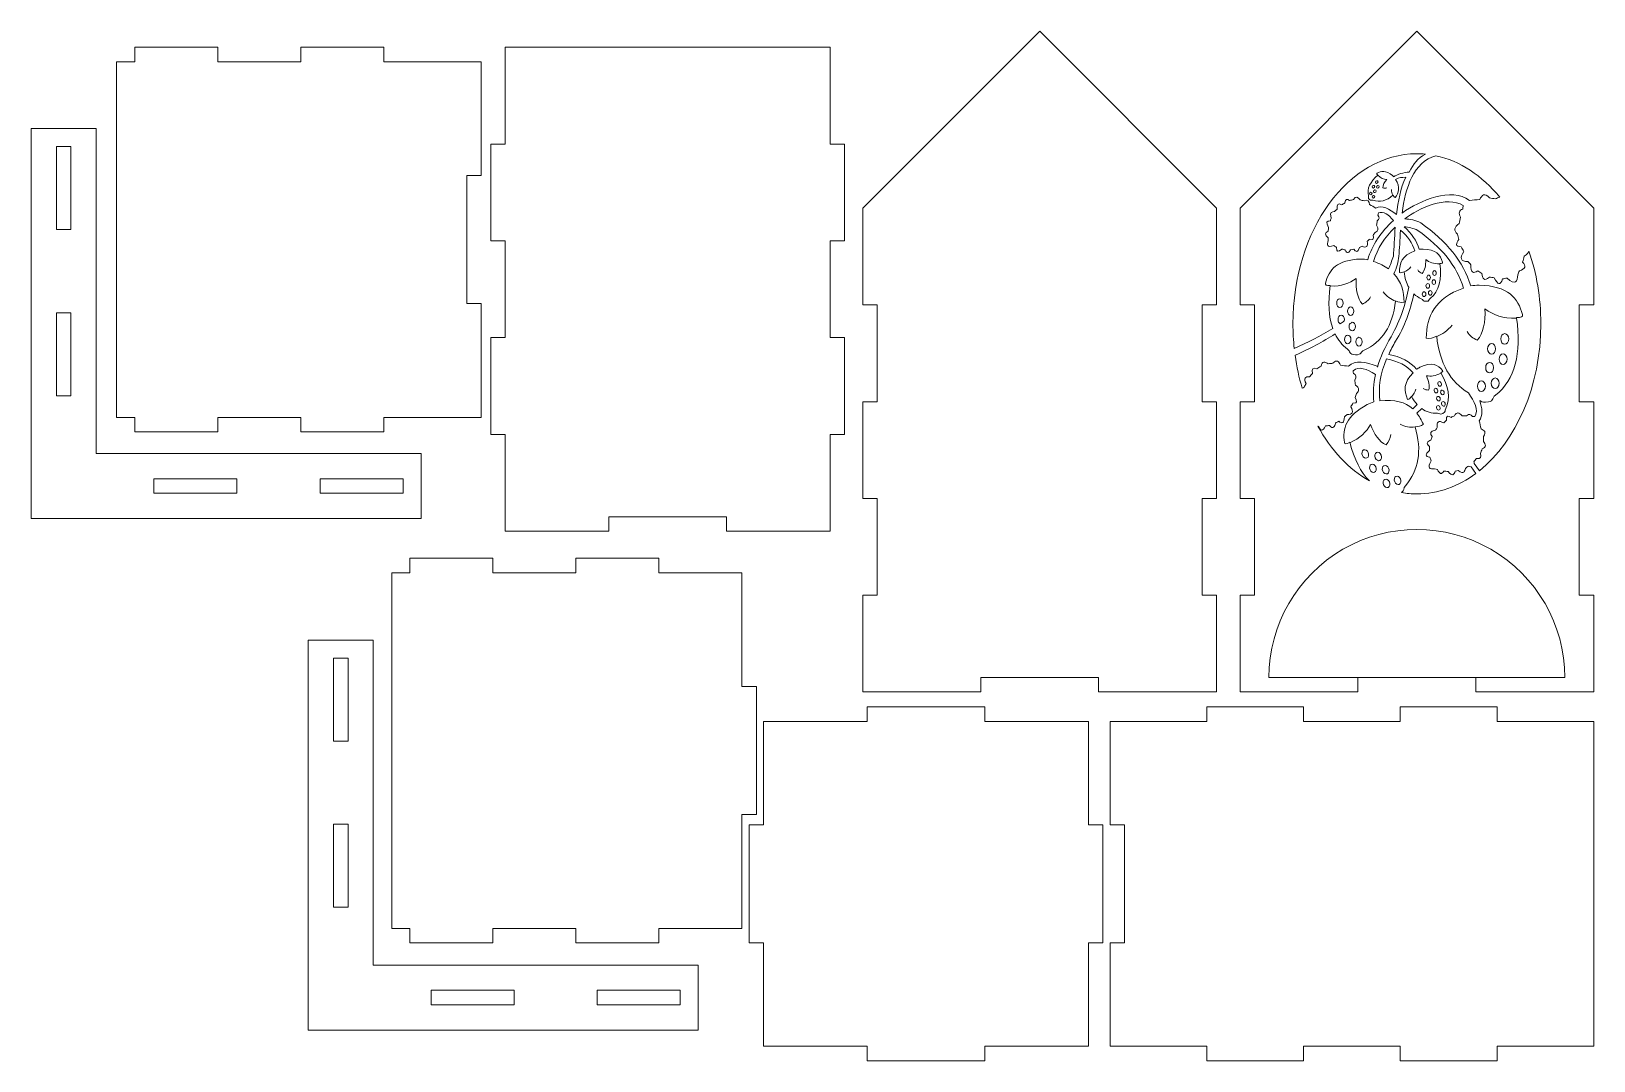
# Model space of a CAD drawing. Header units: millimetres. Extents: x -242 to 191, y -141 to 144.
import ezdxf

# ---------------------------------------------------------------- set-up
doc = ezdxf.new("R2010")
doc.units = ezdxf.units.MM
doc.header["$MEASUREMENT"] = 0
doc.layers.add('layer 1', color=7, linetype='Continuous')

msp = doc.modelspace()

# ---------------------------------------------------------------- linework, layer by layer
at = {"layer": 'layer 1', "color": 250, "lineweight": 20}
for points, knots in [([(37.1682, 144.1577), (37.1682, 144.1577), (-11.8318, 95.1577), (-11.8318, 95.1577), (-11.8318, 95.1577), (-11.8318, 95.1577), (-11.8318, 68.3577), (-11.8318, 68.3577), (-11.8318, 68.3577), (-11.8318, 68.3577), (-7.8318, 68.3577), (-7.8318, 68.3577), (-7.8318, 68.3577), (-7.8318, 68.3577), (-7.8318, 41.5577), (-7.8318, 41.5577), (-7.8318, 41.5577), (-7.8318, 41.5577), (-11.8318, 41.5577), (-11.8318, 41.5577), (-11.8318, 41.5577), (-11.8318, 41.5577), (-11.8318, 14.7577), (-11.8318, 14.7577), (-11.8318, 14.7577), (-11.8318, 14.7577), (-7.8318, 14.7577), (-7.8318, 14.7577), (-7.8318, 14.7577), (-7.8318, 14.7577), (-7.8318, -12.0423), (-7.8318, -12.0423), (-7.8318, -12.0423), (-7.8318, -12.0423), (-11.8318, -12.0423), (-11.8318, -12.0423), (-11.8318, -12.0423), (-11.8318, -12.0423), (-11.8318, -38.8423), (-11.8318, -38.8423), (-11.8318, -38.8423), (-11.8318, -38.8423), (20.8349, -38.8423), (20.8349, -38.8423), (20.8349, -38.8423), (20.8349, -38.8423), (20.8349, -34.8423), (20.8349, -34.8423), (20.8349, -34.8423), (20.8349, -34.8423), (53.5015, -34.8423), (53.5015, -34.8423), (53.5015, -34.8423), (53.5015, -34.8423), (53.5015, -38.8423), (53.5015, -38.8423), (53.5015, -38.8423), (53.5015, -38.8423), (86.1682, -38.8423), (86.1682, -38.8423), (86.1682, -38.8423), (86.1682, -38.8423), (86.1682, -12.0423), (86.1682, -12.0423), (86.1682, -12.0423), (86.1682, -12.0423), (82.1682, -12.0423), (82.1682, -12.0423), (82.1682, -12.0423), (82.1682, -12.0423), (82.1682, 14.7577), (82.1682, 14.7577), (82.1682, 14.7577), (82.1682, 14.7577), (86.1682, 14.7577), (86.1682, 14.7577), (86.1682, 14.7577), (86.1682, 14.7577), (86.1682, 41.5577), (86.1682, 41.5577), (86.1682, 41.5577), (86.1682, 41.5577), (82.1682, 41.5577), (82.1682, 41.5577), (82.1682, 41.5577), (82.1682, 41.5577), (82.1682, 68.3577), (82.1682, 68.3577), (82.1682, 68.3577), (82.1682, 68.3577), (86.1682, 68.3577), (86.1682, 68.3577), (86.1682, 68.3577), (86.1682, 68.3577), (86.1682, 95.1577), (86.1682, 95.1577), (86.1682, 95.1577), (86.1682, 95.1577), (37.1682, 144.1577), (37.1682, 144.1577)], [0, 0, 0, 0, 0.03846154, 0.03846154, 0.03846154, 0.03846154, 0.07692308, 0.07692308, 0.07692308, 0.07692308, 0.11538462, 0.11538462, 0.11538462, 0.11538462, 0.15384615, 0.15384615, 0.15384615, 0.15384615, 0.19230769, 0.19230769, 0.19230769, 0.19230769, 0.23076923, 0.23076923, 0.23076923, 0.23076923, 0.26923077, 0.26923077, 0.26923077, 0.26923077, 0.30769231, 0.30769231, 0.30769231, 0.30769231, 0.34615385, 0.34615385, 0.34615385, 0.34615385, 0.38461538, 0.38461538, 0.38461538, 0.38461538, 0.42307692, 0.42307692, 0.42307692, 0.42307692, 0.46153846, 0.46153846, 0.46153846, 0.46153846, 0.5, 0.5, 0.5, 0.5, 0.53846154, 0.53846154, 0.53846154, 0.53846154, 0.57692308, 0.57692308, 0.57692308, 0.57692308, 0.61538462, 0.61538462, 0.61538462, 0.61538462, 0.65384615, 0.65384615, 0.65384615, 0.65384615, 0.69230769, 0.69230769, 0.69230769, 0.69230769, 0.73076923, 0.73076923, 0.73076923, 0.73076923, 0.76923077, 0.76923077, 0.76923077, 0.76923077, 0.80769231, 0.80769231, 0.80769231, 0.80769231, 0.84615385, 0.84615385, 0.84615385, 0.84615385, 0.88461538, 0.88461538, 0.88461538, 0.88461538, 0.92307692, 0.92307692, 0.92307692, 0.92307692, 1, 1, 1, 1]), ([(141.6682, 144.1577), (141.6682, 144.1577), (92.6682, 95.1577), (92.6682, 95.1577), (92.6682, 95.1577), (92.6682, 95.1577), (92.6682, 68.3577), (92.6682, 68.3577), (92.6682, 68.3577), (92.6682, 68.3577), (96.6682, 68.3577), (96.6682, 68.3577), (96.6682, 68.3577), (96.6682, 68.3577), (96.6682, 41.5577), (96.6682, 41.5577), (96.6682, 41.5577), (96.6682, 41.5577), (92.6682, 41.5577), (92.6682, 41.5577), (92.6682, 41.5577), (92.6682, 41.5577), (92.6682, 14.7577), (92.6682, 14.7577), (92.6682, 14.7577), (92.6682, 14.7577), (96.6682, 14.7577), (96.6682, 14.7577), (96.6682, 14.7577), (96.6682, 14.7577), (96.6682, -12.0423), (96.6682, -12.0423), (96.6682, -12.0423), (96.6682, -12.0423), (92.6682, -12.0423), (92.6682, -12.0423), (92.6682, -12.0423), (92.6682, -12.0423), (92.6682, -38.8423), (92.6682, -38.8423), (92.6682, -38.8423), (92.6682, -38.8423), (125.3348, -38.8423), (125.3348, -38.8423), (125.3348, -38.8423), (125.3348, -38.8423), (125.3348, -34.8423), (125.3348, -34.8423), (125.3348, -34.8423), (125.3348, -34.8423), (158.0015, -34.8423), (158.0015, -34.8423), (158.0015, -34.8423), (158.0015, -34.8423), (158.0015, -38.8423), (158.0015, -38.8423), (158.0015, -38.8423), (158.0015, -38.8423), (190.6682, -38.8423), (190.6682, -38.8423), (190.6682, -38.8423), (190.6682, -38.8423), (190.6682, -12.0423), (190.6682, -12.0423), (190.6682, -12.0423), (190.6682, -12.0423), (186.6682, -12.0423), (186.6682, -12.0423), (186.6682, -12.0423), (186.6682, -12.0423), (186.6682, 14.7577), (186.6682, 14.7577), (186.6682, 14.7577), (186.6682, 14.7577), (190.6682, 14.7577), (190.6682, 14.7577), (190.6682, 14.7577), (190.6682, 14.7577), (190.6682, 41.5577), (190.6682, 41.5577), (190.6682, 41.5577), (190.6682, 41.5577), (186.6682, 41.5577), (186.6682, 41.5577), (186.6682, 41.5577), (186.6682, 41.5577), (186.6682, 68.3577), (186.6682, 68.3577), (186.6682, 68.3577), (186.6682, 68.3577), (190.6682, 68.3577), (190.6682, 68.3577), (190.6682, 68.3577), (190.6682, 68.3577), (190.6682, 95.1577), (190.6682, 95.1577), (190.6682, 95.1577), (190.6682, 95.1577), (141.6682, 144.1577), (141.6682, 144.1577)], [0, 0, 0, 0, 0.03846154, 0.03846154, 0.03846154, 0.03846154, 0.07692308, 0.07692308, 0.07692308, 0.07692308, 0.11538462, 0.11538462, 0.11538462, 0.11538462, 0.15384615, 0.15384615, 0.15384615, 0.15384615, 0.19230769, 0.19230769, 0.19230769, 0.19230769, 0.23076923, 0.23076923, 0.23076923, 0.23076923, 0.26923077, 0.26923077, 0.26923077, 0.26923077, 0.30769231, 0.30769231, 0.30769231, 0.30769231, 0.34615385, 0.34615385, 0.34615385, 0.34615385, 0.38461538, 0.38461538, 0.38461538, 0.38461538, 0.42307692, 0.42307692, 0.42307692, 0.42307692, 0.46153846, 0.46153846, 0.46153846, 0.46153846, 0.5, 0.5, 0.5, 0.5, 0.53846154, 0.53846154, 0.53846154, 0.53846154, 0.57692308, 0.57692308, 0.57692308, 0.57692308, 0.61538462, 0.61538462, 0.61538462, 0.61538462, 0.65384615, 0.65384615, 0.65384615, 0.65384615, 0.69230769, 0.69230769, 0.69230769, 0.69230769, 0.73076923, 0.73076923, 0.73076923, 0.73076923, 0.76923077, 0.76923077, 0.76923077, 0.76923077, 0.80769231, 0.80769231, 0.80769231, 0.80769231, 0.84615385, 0.84615385, 0.84615385, 0.84615385, 0.88461538, 0.88461538, 0.88461538, 0.88461538, 0.92307692, 0.92307692, 0.92307692, 0.92307692, 1, 1, 1, 1]), ([(-218.5714, 135.7091), (-218.5714, 135.7091), (-218.5713, 37.2091), (-218.5713, 37.2091), (-218.5713, 37.2091), (-218.5713, 37.2091), (-213.5713, 37.2091), (-213.5713, 37.2091), (-213.5713, 37.2091), (-213.5713, 37.2091), (-213.5713, 33.2091), (-213.5713, 33.2091), (-213.5713, 33.2091), (-213.5713, 33.2091), (-190.5713, 33.209), (-190.5713, 33.209), (-190.5713, 33.209), (-190.5713, 33.209), (-190.5713, 37.2091), (-190.5713, 37.2091), (-190.5713, 37.2091), (-190.5713, 37.2091), (-167.5714, 37.2091), (-167.5714, 37.2091), (-167.5714, 37.2091), (-167.5714, 37.2091), (-167.5714, 33.2091), (-167.5714, 33.2091), (-167.5714, 33.2091), (-167.5714, 33.2091), (-144.5714, 33.209), (-144.5714, 33.209), (-144.5714, 33.209), (-144.5714, 33.209), (-144.5713, 37.2091), (-144.5713, 37.2091), (-144.5713, 37.2091), (-144.5713, 37.2091), (-121.5714, 37.2091), (-121.5714, 37.2091), (-121.5714, 37.2091), (-121.5714, 37.2091), (-117.5714, 37.2091), (-117.5714, 37.2091), (-117.5714, 37.2091), (-117.5714, 37.2091), (-117.5713, 68.7091), (-117.5713, 68.7091), (-117.5713, 68.7091), (-117.5713, 68.7091), (-121.5713, 68.7091), (-121.5713, 68.7091), (-121.5713, 68.7091), (-121.5713, 68.7091), (-121.5713, 104.2091), (-121.5713, 104.2091), (-121.5713, 104.2091), (-121.5713, 104.2091), (-117.5713, 104.2091), (-117.5713, 104.2091), (-117.5713, 104.2091), (-117.5713, 104.2091), (-117.5713, 135.7091), (-117.5713, 135.7091), (-117.5713, 135.7091), (-117.5713, 135.7091), (-121.5714, 135.7091), (-121.5714, 135.7091), (-121.5714, 135.7091), (-121.5714, 135.7091), (-144.5714, 135.7091), (-144.5714, 135.7091), (-144.5714, 135.7091), (-144.5714, 135.7091), (-144.5714, 139.7091), (-144.5714, 139.7091), (-144.5714, 139.7091), (-144.5714, 139.7091), (-167.5713, 139.7091), (-167.5713, 139.7091), (-167.5713, 139.7091), (-167.5713, 139.7091), (-167.5714, 135.7091), (-167.5714, 135.7091), (-167.5714, 135.7091), (-167.5714, 135.7091), (-190.5713, 135.7091), (-190.5713, 135.7091), (-190.5713, 135.7091), (-190.5713, 135.7091), (-190.5713, 139.7091), (-190.5713, 139.7091), (-190.5713, 139.7091), (-190.5713, 139.7091), (-213.5714, 139.7091), (-213.5714, 139.7091), (-213.5714, 139.7091), (-213.5714, 139.7091), (-213.5713, 135.7091), (-213.5713, 135.7091), (-213.5713, 135.7091), (-213.5713, 135.7091), (-218.5714, 135.7091), (-218.5714, 135.7091)], [0, 0, 0, 0, 0.03703704, 0.03703704, 0.03703704, 0.03703704, 0.07407407, 0.07407407, 0.07407407, 0.07407407, 0.11111111, 0.11111111, 0.11111111, 0.11111111, 0.14814815, 0.14814815, 0.14814815, 0.14814815, 0.18518519, 0.18518519, 0.18518519, 0.18518519, 0.22222222, 0.22222222, 0.22222222, 0.22222222, 0.25925926, 0.25925926, 0.25925926, 0.25925926, 0.2962963, 0.2962963, 0.2962963, 0.2962963, 0.33333333, 0.33333333, 0.33333333, 0.33333333, 0.37037037, 0.37037037, 0.37037037, 0.37037037, 0.40740741, 0.40740741, 0.40740741, 0.40740741, 0.44444444, 0.44444444, 0.44444444, 0.44444444, 0.48148148, 0.48148148, 0.48148148, 0.48148148, 0.51851852, 0.51851852, 0.51851852, 0.51851852, 0.55555556, 0.55555556, 0.55555556, 0.55555556, 0.59259259, 0.59259259, 0.59259259, 0.59259259, 0.62962963, 0.62962963, 0.62962963, 0.62962963, 0.66666667, 0.66666667, 0.66666667, 0.66666667, 0.7037037, 0.7037037, 0.7037037, 0.7037037, 0.74074074, 0.74074074, 0.74074074, 0.74074074, 0.77777778, 0.77777778, 0.77777778, 0.77777778, 0.81481481, 0.81481481, 0.81481481, 0.81481481, 0.85185185, 0.85185185, 0.85185185, 0.85185185, 0.88888889, 0.88888889, 0.88888889, 0.88888889, 0.92592593, 0.92592593, 0.92592593, 0.92592593, 1, 1, 1, 1]), ([(-20.9032, 139.7091), (-20.9032, 139.7091), (-110.9032, 139.7091), (-110.9032, 139.7091), (-110.9032, 139.7091), (-110.9032, 139.7091), (-110.9032, 112.9091), (-110.9032, 112.9091), (-110.9032, 112.9091), (-110.9032, 112.9091), (-114.9032, 112.9091), (-114.9032, 112.9091), (-114.9032, 112.9091), (-114.9032, 112.9091), (-114.9032, 86.1091), (-114.9032, 86.1091), (-114.9032, 86.1091), (-114.9032, 86.1091), (-110.9032, 86.1091), (-110.9032, 86.1091), (-110.9032, 86.1091), (-110.9032, 86.1091), (-110.9032, 59.3091), (-110.9032, 59.3091), (-110.9032, 59.3091), (-110.9032, 59.3091), (-114.9032, 59.3091), (-114.9032, 59.3091), (-114.9032, 59.3091), (-114.9032, 59.3091), (-114.9032, 32.5091), (-114.9032, 32.5091), (-114.9032, 32.5091), (-114.9032, 32.5091), (-110.9032, 32.5091), (-110.9032, 32.5091), (-110.9032, 32.5091), (-110.9032, 32.5091), (-110.9032, 9.7091), (-110.9032, 9.7091), (-110.9032, 9.7091), (-110.9032, 9.7091), (-110.9032, 5.7091), (-110.9032, 5.7091), (-110.9032, 5.7091), (-110.9032, 5.7091), (-82.2365, 5.7091), (-82.2365, 5.7091), (-82.2365, 5.7091), (-82.2365, 5.7091), (-82.2365, 9.7091), (-82.2365, 9.7091), (-82.2365, 9.7091), (-82.2365, 9.7091), (-49.5699, 9.7091), (-49.5699, 9.7091), (-49.5699, 9.7091), (-49.5699, 9.7091), (-49.5699, 5.7091), (-49.5699, 5.7091), (-49.5699, 5.7091), (-49.5699, 5.7091), (-20.9032, 5.7091), (-20.9032, 5.7091), (-20.9032, 5.7091), (-20.9032, 5.7091), (-20.9032, 9.7091), (-20.9032, 9.7091), (-20.9032, 9.7091), (-20.9032, 9.7091), (-20.9032, 32.5091), (-20.9032, 32.5091), (-20.9032, 32.5091), (-20.9032, 32.5091), (-16.9032, 32.5091), (-16.9032, 32.5091), (-16.9032, 32.5091), (-16.9032, 32.5091), (-16.9032, 59.3091), (-16.9032, 59.3091), (-16.9032, 59.3091), (-16.9032, 59.3091), (-20.9032, 59.3091), (-20.9032, 59.3091), (-20.9032, 59.3091), (-20.9032, 59.3091), (-20.9032, 86.1091), (-20.9032, 86.1091), (-20.9032, 86.1091), (-20.9032, 86.1091), (-16.9032, 86.1091), (-16.9032, 86.1091), (-16.9032, 86.1091), (-16.9032, 86.1091), (-16.9032, 112.9091), (-16.9032, 112.9091), (-16.9032, 112.9091), (-16.9032, 112.9091), (-20.9032, 112.9091), (-20.9032, 112.9091), (-20.9032, 112.9091), (-20.9032, 112.9091), (-20.9032, 139.7091), (-20.9032, 139.7091)], [0, 0, 0, 0, 0.03703704, 0.03703704, 0.03703704, 0.03703704, 0.07407407, 0.07407407, 0.07407407, 0.07407407, 0.11111111, 0.11111111, 0.11111111, 0.11111111, 0.14814815, 0.14814815, 0.14814815, 0.14814815, 0.18518519, 0.18518519, 0.18518519, 0.18518519, 0.22222222, 0.22222222, 0.22222222, 0.22222222, 0.25925926, 0.25925926, 0.25925926, 0.25925926, 0.2962963, 0.2962963, 0.2962963, 0.2962963, 0.33333333, 0.33333333, 0.33333333, 0.33333333, 0.37037037, 0.37037037, 0.37037037, 0.37037037, 0.40740741, 0.40740741, 0.40740741, 0.40740741, 0.44444444, 0.44444444, 0.44444444, 0.44444444, 0.48148148, 0.48148148, 0.48148148, 0.48148148, 0.51851852, 0.51851852, 0.51851852, 0.51851852, 0.55555556, 0.55555556, 0.55555556, 0.55555556, 0.59259259, 0.59259259, 0.59259259, 0.59259259, 0.62962963, 0.62962963, 0.62962963, 0.62962963, 0.66666667, 0.66666667, 0.66666667, 0.66666667, 0.7037037, 0.7037037, 0.7037037, 0.7037037, 0.74074074, 0.74074074, 0.74074074, 0.74074074, 0.77777778, 0.77777778, 0.77777778, 0.77777778, 0.81481481, 0.81481481, 0.81481481, 0.81481481, 0.85185185, 0.85185185, 0.85185185, 0.85185185, 0.88888889, 0.88888889, 0.88888889, 0.88888889, 0.92592593, 0.92592593, 0.92592593, 0.92592593, 1, 1, 1, 1]), ([(-134.2318, 9.2092), (-134.2318, 9.2092), (-134.2318, 27.2092), (-134.2318, 27.2092), (-134.2318, 27.2092), (-134.2318, 27.2092), (-224.2318, 27.2092), (-224.2318, 27.2092), (-224.2318, 27.2092), (-224.2318, 27.2092), (-224.2318, 117.2092), (-224.2318, 117.2092), (-224.2318, 117.2092), (-224.2318, 117.2092), (-242.2319, 117.2092), (-242.2319, 117.2092), (-242.2319, 117.2092), (-242.2319, 117.2092), (-242.2319, 9.2091), (-242.2319, 9.2091), (-242.2319, 9.2091), (-242.2319, 9.2091), (-134.2318, 9.2092), (-134.2318, 9.2092)], [0, 0, 0, 0, 0.14285714, 0.14285714, 0.14285714, 0.14285714, 0.28571429, 0.28571429, 0.28571429, 0.28571429, 0.42857143, 0.42857143, 0.42857143, 0.42857143, 0.57142857, 0.57142857, 0.57142857, 0.57142857, 0.71428571, 0.71428571, 0.71428571, 0.71428571, 1, 1, 1, 1]), ([(-231.2318, 89.2092), (-231.2318, 89.2092), (-231.2318, 112.2091), (-231.2318, 112.2091), (-231.2318, 112.2091), (-231.2318, 112.2091), (-235.2319, 112.2092), (-235.2319, 112.2092), (-235.2319, 112.2092), (-235.2319, 112.2092), (-235.2319, 89.2091), (-235.2319, 89.2091), (-235.2319, 89.2091), (-235.2319, 89.2091), (-231.2318, 89.2092), (-231.2318, 89.2092)], [0, 0, 0, 0, 0.2, 0.2, 0.2, 0.2, 0.4, 0.4, 0.4, 0.4, 0.6, 0.6, 0.6, 0.6, 1, 1, 1, 1]), ([(-231.2319, 43.2092), (-231.2319, 43.2092), (-231.2318, 66.2092), (-231.2318, 66.2092), (-231.2318, 66.2092), (-231.2318, 66.2092), (-235.2319, 66.2092), (-235.2319, 66.2092), (-235.2319, 66.2092), (-235.2319, 66.2092), (-235.2319, 43.2092), (-235.2319, 43.2092), (-235.2319, 43.2092), (-235.2319, 43.2092), (-231.2319, 43.2092), (-231.2319, 43.2092)], [0, 0, 0, 0, 0.2, 0.2, 0.2, 0.2, 0.4, 0.4, 0.4, 0.4, 0.6, 0.6, 0.6, 0.6, 1, 1, 1, 1]), ([(-208.2318, 16.2091), (-208.2318, 16.2091), (-185.2318, 16.2092), (-185.2318, 16.2092), (-185.2318, 16.2092), (-185.2318, 16.2092), (-185.2318, 20.2092), (-185.2318, 20.2092), (-185.2318, 20.2092), (-185.2318, 20.2092), (-208.2319, 20.2092), (-208.2319, 20.2092), (-208.2319, 20.2092), (-208.2319, 20.2092), (-208.2318, 16.2091), (-208.2318, 16.2091)], [0, 0, 0, 0, 0.2, 0.2, 0.2, 0.2, 0.4, 0.4, 0.4, 0.4, 0.6, 0.6, 0.6, 0.6, 1, 1, 1, 1]), ([(-162.2319, 16.2091), (-162.2319, 16.2091), (-139.2319, 16.2092), (-139.2319, 16.2092), (-139.2319, 16.2092), (-139.2319, 16.2092), (-139.2319, 20.2092), (-139.2319, 20.2092), (-139.2319, 20.2092), (-139.2319, 20.2092), (-162.2319, 20.2092), (-162.2319, 20.2092), (-162.2319, 20.2092), (-162.2319, 20.2092), (-162.2319, 16.2091), (-162.2319, 16.2091)], [0, 0, 0, 0, 0.2, 0.2, 0.2, 0.2, 0.4, 0.4, 0.4, 0.4, 0.6, 0.6, 0.6, 0.6, 1, 1, 1, 1]), ([(121.1682, 0.6647), (108.4827, -6.6592), (100.6682, -20.1944), (100.6682, -34.8423), (100.6682, -34.8423), (100.6682, -34.8423), (125.3348, -34.8423), (125.3348, -34.8423), (125.3348, -34.8423), (125.3348, -34.8423), (158.0015, -34.8423), (158.0015, -34.8423), (158.0015, -34.8423), (158.0015, -34.8423), (182.6682, -34.8423), (182.6682, -34.8423), (182.6682, -34.8423), (182.6682, -20.1944), (174.8536, -6.6592), (162.1682, 0.6647), (162.1682, 0.6647), (149.4827, 7.9887), (133.8536, 7.9887), (121.1682, 0.6647)], [0, 0, 0, 0, 0.14285714, 0.14285714, 0.14285714, 0.14285714, 0.28571429, 0.28571429, 0.28571429, 0.28571429, 0.42857143, 0.42857143, 0.42857143, 0.42857143, 0.57142857, 0.57142857, 0.57142857, 0.57142857, 0.71428571, 0.71428571, 0.71428571, 0.71428571, 1, 1, 1, 1]), ([(-41.3318, -72.8203), (-41.3318, -72.8203), (-41.3318, -37.3203), (-41.3318, -37.3203), (-41.3318, -37.3203), (-41.3318, -37.3203), (-45.3318, -37.3203), (-45.3318, -37.3203), (-45.3318, -37.3203), (-45.3318, -37.3203), (-45.3318, -5.8203), (-45.3318, -5.8203), (-45.3318, -5.8203), (-45.3318, -5.8203), (-68.3318, -5.8203), (-68.3318, -5.8203), (-68.3318, -5.8203), (-68.3318, -5.8203), (-68.3318, -1.8203), (-68.3318, -1.8203), (-68.3318, -1.8203), (-68.3318, -1.8203), (-91.3318, -1.8203), (-91.3318, -1.8203), (-91.3318, -1.8203), (-91.3318, -1.8203), (-91.3318, -5.8203), (-91.3318, -5.8203), (-91.3318, -5.8203), (-91.3318, -5.8203), (-114.3317, -5.8203), (-114.3317, -5.8203), (-114.3317, -5.8203), (-114.3317, -5.8203), (-114.3318, -1.8203), (-114.3318, -1.8203), (-114.3318, -1.8203), (-114.3318, -1.8203), (-137.3317, -1.8203), (-137.3317, -1.8203), (-137.3317, -1.8203), (-137.3317, -1.8203), (-137.3318, -5.8203), (-137.3318, -5.8203), (-137.3318, -5.8203), (-137.3318, -5.8203), (-142.3318, -5.8203), (-142.3318, -5.8203), (-142.3318, -5.8203), (-142.3318, -5.8203), (-142.3318, -104.3203), (-142.3318, -104.3203), (-142.3318, -104.3203), (-142.3318, -104.3203), (-137.3318, -104.3203), (-137.3318, -104.3203), (-137.3318, -104.3203), (-137.3318, -104.3203), (-137.3318, -108.3203), (-137.3318, -108.3203), (-137.3318, -108.3203), (-137.3318, -108.3203), (-114.3317, -108.3203), (-114.3317, -108.3203), (-114.3317, -108.3203), (-114.3317, -108.3203), (-114.3317, -104.3203), (-114.3317, -104.3203), (-114.3317, -104.3203), (-114.3317, -104.3203), (-91.3318, -104.3203), (-91.3318, -104.3203), (-91.3318, -104.3203), (-91.3318, -104.3203), (-91.3318, -108.3204), (-91.3318, -108.3204), (-91.3318, -108.3204), (-91.3318, -108.3204), (-68.3318, -108.3203), (-68.3318, -108.3203), (-68.3318, -108.3203), (-68.3318, -108.3203), (-68.3318, -104.3203), (-68.3318, -104.3203), (-68.3318, -104.3203), (-68.3318, -104.3203), (-45.3318, -104.3203), (-45.3318, -104.3203), (-45.3318, -104.3203), (-45.3318, -104.3203), (-45.3318, -72.8203), (-45.3318, -72.8203), (-45.3318, -72.8203), (-45.3318, -72.8203), (-41.3318, -72.8203), (-41.3318, -72.8203)], [0, 0, 0, 0, 0.04, 0.04, 0.04, 0.04, 0.08, 0.08, 0.08, 0.08, 0.12, 0.12, 0.12, 0.12, 0.16, 0.16, 0.16, 0.16, 0.2, 0.2, 0.2, 0.2, 0.24, 0.24, 0.24, 0.24, 0.28, 0.28, 0.28, 0.28, 0.32, 0.32, 0.32, 0.32, 0.36, 0.36, 0.36, 0.36, 0.4, 0.4, 0.4, 0.4, 0.44, 0.44, 0.44, 0.44, 0.48, 0.48, 0.48, 0.48, 0.52, 0.52, 0.52, 0.52, 0.56, 0.56, 0.56, 0.56, 0.6, 0.6, 0.6, 0.6, 0.64, 0.64, 0.64, 0.64, 0.68, 0.68, 0.68, 0.68, 0.72, 0.72, 0.72, 0.72, 0.76, 0.76, 0.76, 0.76, 0.8, 0.8, 0.8, 0.8, 0.84, 0.84, 0.84, 0.84, 0.88, 0.88, 0.88, 0.88, 0.92, 0.92, 0.92, 0.92, 1, 1, 1, 1]), ([(-57.4712, -132.4753), (-57.4712, -132.4753), (-57.4712, -114.4753), (-57.4712, -114.4753), (-57.4712, -114.4753), (-57.4712, -114.4753), (-147.4712, -114.4753), (-147.4712, -114.4753), (-147.4712, -114.4753), (-147.4712, -114.4753), (-147.4712, -24.4753), (-147.4712, -24.4753), (-147.4712, -24.4753), (-147.4712, -24.4753), (-165.4713, -24.4753), (-165.4713, -24.4753), (-165.4713, -24.4753), (-165.4713, -24.4753), (-165.4713, -132.4754), (-165.4713, -132.4754), (-165.4713, -132.4754), (-165.4713, -132.4754), (-57.4712, -132.4753), (-57.4712, -132.4753)], [0, 0, 0, 0, 0.14285714, 0.14285714, 0.14285714, 0.14285714, 0.28571429, 0.28571429, 0.28571429, 0.28571429, 0.42857143, 0.42857143, 0.42857143, 0.42857143, 0.57142857, 0.57142857, 0.57142857, 0.57142857, 0.71428571, 0.71428571, 0.71428571, 0.71428571, 1, 1, 1, 1]), ([(-154.4712, -52.4753), (-154.4712, -52.4753), (-154.4712, -29.4754), (-154.4712, -29.4754), (-154.4712, -29.4754), (-154.4712, -29.4754), (-158.4713, -29.4753), (-158.4713, -29.4753), (-158.4713, -29.4753), (-158.4713, -29.4753), (-158.4713, -52.4754), (-158.4713, -52.4754), (-158.4713, -52.4754), (-158.4713, -52.4754), (-154.4712, -52.4753), (-154.4712, -52.4753)], [0, 0, 0, 0, 0.2, 0.2, 0.2, 0.2, 0.4, 0.4, 0.4, 0.4, 0.6, 0.6, 0.6, 0.6, 1, 1, 1, 1]), ([(54.6682, -108.3197), (54.6682, -108.3197), (54.6682, -75.653), (54.6682, -75.653), (54.6682, -75.653), (54.6682, -75.653), (50.6682, -75.653), (50.6682, -75.653), (50.6682, -75.653), (50.6682, -75.653), (50.6682, -46.9864), (50.6682, -46.9864), (50.6682, -46.9864), (50.6682, -46.9864), (22.0015, -46.9864), (22.0015, -46.9864), (22.0015, -46.9864), (22.0015, -46.9864), (22.0015, -42.9864), (22.0015, -42.9864), (22.0015, -42.9864), (22.0015, -42.9864), (-10.6651, -42.9864), (-10.6651, -42.9864), (-10.6651, -42.9864), (-10.6651, -42.9864), (-10.6651, -46.9864), (-10.6651, -46.9864), (-10.6651, -46.9864), (-10.6651, -46.9864), (-39.3318, -46.9864), (-39.3318, -46.9864), (-39.3318, -46.9864), (-39.3318, -46.9864), (-39.3318, -75.653), (-39.3318, -75.653), (-39.3318, -75.653), (-39.3318, -75.653), (-43.3318, -75.653), (-43.3318, -75.653), (-43.3318, -75.653), (-43.3318, -75.653), (-43.3318, -108.3197), (-43.3318, -108.3197), (-43.3318, -108.3197), (-43.3318, -108.3197), (-39.3318, -108.3197), (-39.3318, -108.3197), (-39.3318, -108.3197), (-39.3318, -108.3197), (-39.3318, -136.9864), (-39.3318, -136.9864), (-39.3318, -136.9864), (-39.3318, -136.9864), (-10.6651, -136.9864), (-10.6651, -136.9864), (-10.6651, -136.9864), (-10.6651, -136.9864), (-10.6651, -140.9864), (-10.6651, -140.9864), (-10.6651, -140.9864), (-10.6651, -140.9864), (22.0015, -140.9864), (22.0015, -140.9864), (22.0015, -140.9864), (22.0015, -140.9864), (22.0015, -136.9864), (22.0015, -136.9864), (22.0015, -136.9864), (22.0015, -136.9864), (50.6682, -136.9864), (50.6682, -136.9864), (50.6682, -136.9864), (50.6682, -136.9864), (50.6682, -108.3197), (50.6682, -108.3197), (50.6682, -108.3197), (50.6682, -108.3197), (54.6682, -108.3197), (54.6682, -108.3197)], [0, 0, 0, 0, 0.04761905, 0.04761905, 0.04761905, 0.04761905, 0.0952381, 0.0952381, 0.0952381, 0.0952381, 0.14285714, 0.14285714, 0.14285714, 0.14285714, 0.19047619, 0.19047619, 0.19047619, 0.19047619, 0.23809524, 0.23809524, 0.23809524, 0.23809524, 0.28571429, 0.28571429, 0.28571429, 0.28571429, 0.33333333, 0.33333333, 0.33333333, 0.33333333, 0.38095238, 0.38095238, 0.38095238, 0.38095238, 0.42857143, 0.42857143, 0.42857143, 0.42857143, 0.47619048, 0.47619048, 0.47619048, 0.47619048, 0.52380952, 0.52380952, 0.52380952, 0.52380952, 0.57142857, 0.57142857, 0.57142857, 0.57142857, 0.61904762, 0.61904762, 0.61904762, 0.61904762, 0.66666667, 0.66666667, 0.66666667, 0.66666667, 0.71428571, 0.71428571, 0.71428571, 0.71428571, 0.76190476, 0.76190476, 0.76190476, 0.76190476, 0.80952381, 0.80952381, 0.80952381, 0.80952381, 0.85714286, 0.85714286, 0.85714286, 0.85714286, 0.9047619, 0.9047619, 0.9047619, 0.9047619, 1, 1, 1, 1]), ([(190.6682, -136.9864), (190.6682, -136.9864), (190.6682, -46.9864), (190.6682, -46.9864), (190.6682, -46.9864), (190.6682, -46.9864), (163.8682, -46.9864), (163.8682, -46.9864), (163.8682, -46.9864), (163.8682, -46.9864), (163.8682, -42.9864), (163.8682, -42.9864), (163.8682, -42.9864), (163.8682, -42.9864), (137.0682, -42.9864), (137.0682, -42.9864), (137.0682, -42.9864), (137.0682, -42.9864), (137.0682, -46.9864), (137.0682, -46.9864), (137.0682, -46.9864), (137.0682, -46.9864), (110.2682, -46.9864), (110.2682, -46.9864), (110.2682, -46.9864), (110.2682, -46.9864), (110.2682, -42.9864), (110.2682, -42.9864), (110.2682, -42.9864), (110.2682, -42.9864), (83.4682, -42.9864), (83.4682, -42.9864), (83.4682, -42.9864), (83.4682, -42.9864), (83.4682, -46.9864), (83.4682, -46.9864), (83.4682, -46.9864), (83.4682, -46.9864), (60.6682, -46.9864), (60.6682, -46.9864), (60.6682, -46.9864), (60.6682, -46.9864), (56.6682, -46.9864), (56.6682, -46.9864), (56.6682, -46.9864), (56.6682, -46.9864), (56.6682, -75.653), (56.6682, -75.653), (56.6682, -75.653), (56.6682, -75.653), (60.6682, -75.653), (60.6682, -75.653), (60.6682, -75.653), (60.6682, -75.653), (60.6682, -108.3197), (60.6682, -108.3197), (60.6682, -108.3197), (60.6682, -108.3197), (56.6682, -108.3197), (56.6682, -108.3197), (56.6682, -108.3197), (56.6682, -108.3197), (56.6682, -136.9864), (56.6682, -136.9864), (56.6682, -136.9864), (56.6682, -136.9864), (60.6682, -136.9864), (60.6682, -136.9864), (60.6682, -136.9864), (60.6682, -136.9864), (83.4682, -136.9864), (83.4682, -136.9864), (83.4682, -136.9864), (83.4682, -136.9864), (83.4682, -140.9864), (83.4682, -140.9864), (83.4682, -140.9864), (83.4682, -140.9864), (110.2682, -140.9864), (110.2682, -140.9864), (110.2682, -140.9864), (110.2682, -140.9864), (110.2682, -136.9864), (110.2682, -136.9864), (110.2682, -136.9864), (110.2682, -136.9864), (137.0682, -136.9864), (137.0682, -136.9864), (137.0682, -136.9864), (137.0682, -136.9864), (137.0682, -140.9864), (137.0682, -140.9864), (137.0682, -140.9864), (137.0682, -140.9864), (163.8682, -140.9864), (163.8682, -140.9864), (163.8682, -140.9864), (163.8682, -140.9864), (163.8682, -136.9864), (163.8682, -136.9864), (163.8682, -136.9864), (163.8682, -136.9864), (190.6682, -136.9864), (190.6682, -136.9864)], [0, 0, 0, 0, 0.03703704, 0.03703704, 0.03703704, 0.03703704, 0.07407407, 0.07407407, 0.07407407, 0.07407407, 0.11111111, 0.11111111, 0.11111111, 0.11111111, 0.14814815, 0.14814815, 0.14814815, 0.14814815, 0.18518519, 0.18518519, 0.18518519, 0.18518519, 0.22222222, 0.22222222, 0.22222222, 0.22222222, 0.25925926, 0.25925926, 0.25925926, 0.25925926, 0.2962963, 0.2962963, 0.2962963, 0.2962963, 0.33333333, 0.33333333, 0.33333333, 0.33333333, 0.37037037, 0.37037037, 0.37037037, 0.37037037, 0.40740741, 0.40740741, 0.40740741, 0.40740741, 0.44444444, 0.44444444, 0.44444444, 0.44444444, 0.48148148, 0.48148148, 0.48148148, 0.48148148, 0.51851852, 0.51851852, 0.51851852, 0.51851852, 0.55555556, 0.55555556, 0.55555556, 0.55555556, 0.59259259, 0.59259259, 0.59259259, 0.59259259, 0.62962963, 0.62962963, 0.62962963, 0.62962963, 0.66666667, 0.66666667, 0.66666667, 0.66666667, 0.7037037, 0.7037037, 0.7037037, 0.7037037, 0.74074074, 0.74074074, 0.74074074, 0.74074074, 0.77777778, 0.77777778, 0.77777778, 0.77777778, 0.81481481, 0.81481481, 0.81481481, 0.81481481, 0.85185185, 0.85185185, 0.85185185, 0.85185185, 0.88888889, 0.88888889, 0.88888889, 0.88888889, 0.92592593, 0.92592593, 0.92592593, 0.92592593, 1, 1, 1, 1]), ([(-154.4713, -98.4753), (-154.4713, -98.4753), (-154.4712, -75.4753), (-154.4712, -75.4753), (-154.4712, -75.4753), (-154.4712, -75.4753), (-158.4713, -75.4753), (-158.4713, -75.4753), (-158.4713, -75.4753), (-158.4713, -75.4753), (-158.4713, -98.4753), (-158.4713, -98.4753), (-158.4713, -98.4753), (-158.4713, -98.4753), (-154.4713, -98.4753), (-154.4713, -98.4753)], [0, 0, 0, 0, 0.2, 0.2, 0.2, 0.2, 0.4, 0.4, 0.4, 0.4, 0.6, 0.6, 0.6, 0.6, 1, 1, 1, 1]), ([(-131.4712, -125.4754), (-131.4712, -125.4754), (-108.4712, -125.4753), (-108.4712, -125.4753), (-108.4712, -125.4753), (-108.4712, -125.4753), (-108.4712, -121.4753), (-108.4712, -121.4753), (-108.4712, -121.4753), (-108.4712, -121.4753), (-131.4713, -121.4753), (-131.4713, -121.4753), (-131.4713, -121.4753), (-131.4713, -121.4753), (-131.4712, -125.4754), (-131.4712, -125.4754)], [0, 0, 0, 0, 0.2, 0.2, 0.2, 0.2, 0.4, 0.4, 0.4, 0.4, 0.6, 0.6, 0.6, 0.6, 1, 1, 1, 1]), ([(-85.4713, -125.4754), (-85.4713, -125.4754), (-62.4713, -125.4753), (-62.4713, -125.4753), (-62.4713, -125.4753), (-62.4713, -125.4753), (-62.4713, -121.4753), (-62.4713, -121.4753), (-62.4713, -121.4753), (-62.4713, -121.4753), (-85.4713, -121.4753), (-85.4713, -121.4753), (-85.4713, -121.4753), (-85.4713, -121.4753), (-85.4713, -125.4754), (-85.4713, -125.4754)], [0, 0, 0, 0, 0.2, 0.2, 0.2, 0.2, 0.4, 0.4, 0.4, 0.4, 0.6, 0.6, 0.6, 0.6, 1, 1, 1, 1])]:
    msp.add_open_spline(points, degree=3, knots=knots, dxfattribs=at)
at = {"layer": 'layer 1', "color": 250, "lineweight": 18}
for points, knots in [([(130.8726, 104.3121), (128.7351, 102.4725), (127.7772, 100.5554), (128.2427, 98.5443), (128.2427, 98.5443), (128.3721, 98.128), (127.9718, 98.0551), (128.5318, 97.5743), (128.5318, 97.5743), (129.0249, 97.1512), (129.0938, 97.4815), (129.4965, 97.3391), (129.4965, 97.3391), (131.3988, 96.736), (133.2442, 97.1487), (135.0216, 98.7866), (135.0216, 98.7866), (135.0216, 98.7866), (135.039, 98.8025), (135.039, 98.8025), (135.039, 98.8025), (135.039, 98.8025), (135.0483, 98.784), (135.0483, 98.784), (135.0483, 98.784), (135.1888, 98.5068), (135.3467, 98.25), (135.6115, 98.1178), (135.6115, 98.1178), (136.6879, 99.402), (137.0982, 100.939), (135.7681, 103.1417), (135.7681, 103.1417), (136.6924, 103.6957), (137.4505, 103.6281), (138.6027, 103.7387), (138.6027, 103.7387), (137.0865, 100.5672), (136.4895, 97.1369), (136.0243, 93.3612), (136.0243, 93.3612), (134.0392, 94.9315), (132.0834, 96.0944), (130.2761, 95.204), (130.2761, 95.204), (129.7055, 95.5166), (129.1349, 95.8292), (128.5641, 96.1417), (128.5641, 96.1417), (128.4527, 97.0498), (128.2067, 97.7702), (127.0173, 97.1761), (127.0173, 97.1761), (126.65, 97.2686), (126.2825, 97.3612), (125.9151, 97.4537), (125.9151, 97.4537), (125.3459, 98.1632), (124.7699, 98.6444), (124.1467, 97.5243), (124.1467, 97.5243), (123.7709, 97.4494), (123.3947, 97.3747), (123.0187, 97.2999), (123.0187, 97.2999), (122.27, 97.9092), (121.8288, 97.6804), (121.695, 96.6134), (121.695, 96.6134), (121.4064, 96.4355), (121.1178, 96.258), (120.8292, 96.0803), (120.8292, 96.0803), (119.8164, 96.634), (119.3943, 96.2391), (119.5636, 94.8954), (119.5636, 94.8954), (119.3325, 94.6743), (119.1013, 94.4534), (118.8698, 94.2323), (118.8698, 94.2323), (118.1564, 94.1705), (117.3608, 94.2144), (117.9593, 92.4687), (117.9593, 92.4687), (117.8697, 92.2074), (117.7799, 91.946), (117.69, 91.6848), (117.69, 91.6848), (116.723, 91.6791), (116.3308, 91.2396), (117.2022, 89.846), (117.2022, 89.846), (117.1579, 89.4803), (117.1134, 89.1146), (117.0692, 88.7486), (117.0692, 88.7486), (116.1565, 88.3658), (116.1475, 87.7737), (117.0421, 86.9728), (117.0421, 86.9728), (117.0503, 86.715), (117.0586, 86.4574), (117.0668, 86.1998), (117.0668, 86.1998), (116.7369, 85.0167), (116.6949, 84.0726), (118.6672, 84.8031), (118.6672, 84.8031), (118.9111, 84.6303), (119.1549, 84.4572), (119.3988, 84.2841), (119.3988, 84.2841), (119.313, 83.022), (119.8085, 82.8736), (120.8845, 83.8391), (120.8845, 83.8391), (121.1815, 83.7592), (121.4786, 83.6793), (121.7753, 83.5993), (121.7753, 83.5993), (122.3912, 82.3277), (122.8504, 82.8627), (123.2873, 83.6557), (123.2873, 83.6557), (123.5804, 83.6971), (123.8734, 83.7382), (124.1664, 83.7794), (124.1664, 83.7794), (124.7259, 82.943), (125.2621, 82.8264), (125.7478, 84.2937), (125.7478, 84.2937), (125.997, 84.394), (126.246, 84.4944), (126.4949, 84.5946), (126.4949, 84.5946), (127.7174, 84.0637), (128.1788, 84.5362), (127.8793, 86.0118), (127.8793, 86.0118), (128.1256, 86.203), (128.3716, 86.3945), (128.6177, 86.5855), (128.6177, 86.5855), (129.7147, 86.138), (129.6914, 86.821), (129.5083, 87.6656), (129.5083, 87.6656), (129.6962, 87.9307), (129.8839, 88.1956), (130.0715, 88.4605), (130.0715, 88.4605), (131.0003, 88.7835), (131.1334, 89.4407), (130.471, 90.4324), (130.471, 90.4324), (130.5423, 90.8295), (130.6136, 91.2267), (130.685, 91.6238), (130.685, 91.6238), (131.3544, 92.1645), (131.408, 92.6825), (130.8455, 93.1772), (130.8455, 93.1772), (130.8949, 93.3916), (130.944, 93.6058), (130.9933, 93.82), (130.9933, 93.82), (132.4384, 94.4081), (133.8139, 93.341), (135.1691, 91.7795), (135.1691, 91.7795), (131.6306, 88.5141), (129.2813, 84.945), (128.0569, 80.8918), (128.0569, 80.8918), (127.4726, 81.0016), (126.8313, 81.0495), (126.133, 81.036), (126.133, 81.036), (119.5323, 80.9503), (117.3057, 78.0599), (116.3036, 74.3843), (116.3036, 74.3843), (116.1508, 73.8891), (116.6095, 73.6768), (117.6798, 73.7475), (117.6798, 73.7475), (117.0181, 69.0473), (117.2166, 65.0442), (118.3789, 61.8214), (118.3789, 61.8214), (114.9907, 59.7563), (111.3647, 57.9856), (107.6897, 56.2754), (107.6897, 56.2754), (107.452, 58.5122), (107.3269, 60.7987), (107.3269, 63.1257), (107.3269, 63.1257), (107.3269, 89.1369), (122.7052, 110.2312), (141.6682, 110.2312), (141.6682, 110.2312), (142.457, 110.2312), (143.2389, 110.1913), (144.0145, 110.1195), (144.0145, 110.1195), (141.8796, 108.8969), (140.6951, 107.4172), (139.5136, 105.1636), (139.5136, 105.1636), (138.1062, 105.0716), (136.2901, 104.512), (135.2211, 103.862), (135.2211, 103.862), (135.0802, 104.0328), (135.108, 104.0028), (134.9072, 104.1689), (134.9072, 104.1689), (133.0185, 105.7509), (131.7373, 105.5341), (130.6263, 104.8137), (130.6263, 104.8137), (130.4714, 104.7209), (130.5536, 104.5538), (130.8726, 104.3121)], [0, 0, 0, 0, 0.01724138, 0.01724138, 0.01724138, 0.01724138, 0.03448276, 0.03448276, 0.03448276, 0.03448276, 0.05172414, 0.05172414, 0.05172414, 0.05172414, 0.06896552, 0.06896552, 0.06896552, 0.06896552, 0.0862069, 0.0862069, 0.0862069, 0.0862069, 0.10344828, 0.10344828, 0.10344828, 0.10344828, 0.12068966, 0.12068966, 0.12068966, 0.12068966, 0.13793103, 0.13793103, 0.13793103, 0.13793103, 0.15517241, 0.15517241, 0.15517241, 0.15517241, 0.17241379, 0.17241379, 0.17241379, 0.17241379, 0.18965517, 0.18965517, 0.18965517, 0.18965517, 0.20689655, 0.20689655, 0.20689655, 0.20689655, 0.22413793, 0.22413793, 0.22413793, 0.22413793, 0.24137931, 0.24137931, 0.24137931, 0.24137931, 0.25862069, 0.25862069, 0.25862069, 0.25862069, 0.27586207, 0.27586207, 0.27586207, 0.27586207, 0.29310345, 0.29310345, 0.29310345, 0.29310345, 0.31034483, 0.31034483, 0.31034483, 0.31034483, 0.32758621, 0.32758621, 0.32758621, 0.32758621, 0.34482759, 0.34482759, 0.34482759, 0.34482759, 0.36206897, 0.36206897, 0.36206897, 0.36206897, 0.37931034, 0.37931034, 0.37931034, 0.37931034, 0.39655172, 0.39655172, 0.39655172, 0.39655172, 0.4137931, 0.4137931, 0.4137931, 0.4137931, 0.43103448, 0.43103448, 0.43103448, 0.43103448, 0.44827586, 0.44827586, 0.44827586, 0.44827586, 0.46551724, 0.46551724, 0.46551724, 0.46551724, 0.48275862, 0.48275862, 0.48275862, 0.48275862, 0.5, 0.5, 0.5, 0.5, 0.51724138, 0.51724138, 0.51724138, 0.51724138, 0.53448276, 0.53448276, 0.53448276, 0.53448276, 0.55172414, 0.55172414, 0.55172414, 0.55172414, 0.56896552, 0.56896552, 0.56896552, 0.56896552, 0.5862069, 0.5862069, 0.5862069, 0.5862069, 0.60344828, 0.60344828, 0.60344828, 0.60344828, 0.62068966, 0.62068966, 0.62068966, 0.62068966, 0.63793103, 0.63793103, 0.63793103, 0.63793103, 0.65517241, 0.65517241, 0.65517241, 0.65517241, 0.67241379, 0.67241379, 0.67241379, 0.67241379, 0.68965517, 0.68965517, 0.68965517, 0.68965517, 0.70689655, 0.70689655, 0.70689655, 0.70689655, 0.72413793, 0.72413793, 0.72413793, 0.72413793, 0.74137931, 0.74137931, 0.74137931, 0.74137931, 0.75862069, 0.75862069, 0.75862069, 0.75862069, 0.77586207, 0.77586207, 0.77586207, 0.77586207, 0.79310345, 0.79310345, 0.79310345, 0.79310345, 0.81034483, 0.81034483, 0.81034483, 0.81034483, 0.82758621, 0.82758621, 0.82758621, 0.82758621, 0.84482759, 0.84482759, 0.84482759, 0.84482759, 0.86206897, 0.86206897, 0.86206897, 0.86206897, 0.87931034, 0.87931034, 0.87931034, 0.87931034, 0.89655172, 0.89655172, 0.89655172, 0.89655172, 0.9137931, 0.9137931, 0.9137931, 0.9137931, 0.93103448, 0.93103448, 0.93103448, 0.93103448, 0.94827586, 0.94827586, 0.94827586, 0.94827586, 0.96551724, 0.96551724, 0.96551724, 0.96551724, 1, 1, 1, 1]), ([(164.6067, 98.1758), (164.2494, 98.1232), (163.8461, 97.94), (163.4282, 97.7156), (163.4282, 97.7156), (162.8732, 97.8161), (162.3182, 97.9166), (161.7636, 98.0173), (161.7636, 98.0173), (160.4423, 99.5727), (159.7204, 98.7339), (159.0839, 97.5529), (159.0839, 97.5529), (158.1322, 97.4768), (157.1805, 97.4007), (156.2288, 97.3244), (156.2288, 97.3244), (151.2522, 100.9376), (142.542, 97.4358), (137.5834, 93.794), (137.5834, 93.794), (138.5013, 100.8348), (140.7063, 107.9544), (146.8907, 109.6896), (146.8907, 109.6896), (153.6441, 108.2758), (159.7502, 104.1601), (164.6067, 98.1758)], [0, 0, 0, 0, 0.125, 0.125, 0.125, 0.125, 0.25, 0.25, 0.25, 0.25, 0.375, 0.375, 0.375, 0.375, 0.5, 0.5, 0.5, 0.5, 0.625, 0.625, 0.625, 0.625, 0.75, 0.75, 0.75, 0.75, 1, 1, 1, 1]), ([(130.8407, 104.275), (131.6727, 103.4858), (132.5001, 103.173), (133.3255, 103.0771), (133.3255, 103.0771), (132.6366, 102.3309), (132.1799, 101.5733), (132.2338, 100.7911), (132.2338, 100.7911), (132.582, 100.6959), (132.9339, 100.6302), (133.3107, 100.7693)], [0, 0, 0, 0, 0.25, 0.25, 0.25, 0.25, 0.5, 0.5, 0.5, 0.5, 1, 1, 1, 1]), ([(129.1491, 99.5421), (129.2888, 99.4222), (129.2806, 99.1831), (129.1306, 99.0084), (129.1306, 99.0084), (128.9806, 98.8336), (128.7457, 98.7892), (128.6058, 98.9091), (128.6058, 98.9091), (128.4661, 99.0292), (128.4743, 99.2682), (128.6243, 99.443), (128.6243, 99.443), (128.7742, 99.6177), (129.0093, 99.6621), (129.1491, 99.5421)], [0, 0, 0, 0, 0.2, 0.2, 0.2, 0.2, 0.4, 0.4, 0.4, 0.4, 0.6, 0.6, 0.6, 0.6, 1, 1, 1, 1]), ([(129.874, 101.4113), (130.0138, 101.2913), (130.0055, 101.0523), (129.8556, 100.8776), (129.8556, 100.8776), (129.7056, 100.7029), (129.4705, 100.6585), (129.3308, 100.7783), (129.3308, 100.7783), (129.1909, 100.8984), (129.1993, 101.1374), (129.3492, 101.3122), (129.3492, 101.3122), (129.4992, 101.4869), (129.7342, 101.5313), (129.874, 101.4113)], [0, 0, 0, 0, 0.2, 0.2, 0.2, 0.2, 0.4, 0.4, 0.4, 0.4, 0.6, 0.6, 0.6, 0.6, 1, 1, 1, 1]), ([(130.3044, 100.1625), (130.4442, 100.0426), (130.436, 99.8036), (130.286, 99.6288), (130.286, 99.6288), (130.136, 99.4541), (129.901, 99.4097), (129.7612, 99.5297), (129.7612, 99.5297), (129.6214, 99.6497), (129.6297, 99.8886), (129.7796, 100.0634), (129.7796, 100.0634), (129.9296, 100.2381), (130.1646, 100.2826), (130.3044, 100.1625)], [0, 0, 0, 0, 0.2, 0.2, 0.2, 0.2, 0.4, 0.4, 0.4, 0.4, 0.6, 0.6, 0.6, 0.6, 1, 1, 1, 1]), ([(130.8006, 102.7044), (130.9404, 102.5844), (130.9322, 102.3454), (130.7822, 102.1706), (130.7822, 102.1706), (130.6322, 101.996), (130.3972, 101.9515), (130.2574, 102.0715), (130.2574, 102.0715), (130.1176, 102.1915), (130.1258, 102.4305), (130.2758, 102.6053), (130.2758, 102.6053), (130.4258, 102.78), (130.6609, 102.8244), (130.8006, 102.7044)], [0, 0, 0, 0, 0.2, 0.2, 0.2, 0.2, 0.4, 0.4, 0.4, 0.4, 0.6, 0.6, 0.6, 0.6, 1, 1, 1, 1]), ([(131.1376, 101.3894), (131.2773, 101.2694), (131.2691, 101.0303), (131.1191, 100.8556), (131.1191, 100.8556), (130.9692, 100.6809), (130.7341, 100.6365), (130.5943, 100.7565), (130.5943, 100.7565), (130.4545, 100.8764), (130.4627, 101.1155), (130.6128, 101.2902), (130.6128, 101.2902), (130.7627, 101.465), (130.9977, 101.5094), (131.1376, 101.3894)], [0, 0, 0, 0, 0.2, 0.2, 0.2, 0.2, 0.4, 0.4, 0.4, 0.4, 0.6, 0.6, 0.6, 0.6, 1, 1, 1, 1]), ([(129.8903, 98.6129), (130.03, 98.4929), (130.0218, 98.2538), (129.8719, 98.0791), (129.8719, 98.0791), (129.7218, 97.9043), (129.4868, 97.8599), (129.347, 97.9799), (129.347, 97.9799), (129.2073, 98.0999), (129.2155, 98.339), (129.3655, 98.5136), (129.3655, 98.5136), (129.5154, 98.6884), (129.7505, 98.7329), (129.8903, 98.6129)], [0, 0, 0, 0, 0.2, 0.2, 0.2, 0.2, 0.4, 0.4, 0.4, 0.4, 0.6, 0.6, 0.6, 0.6, 1, 1, 1, 1]), ([(158.9781, 22.4352), (158.9781, 22.4352), (157.5537, 24.45), (157.5537, 24.45), (157.5537, 24.45), (157.5416, 24.5931), (157.5152, 24.7526), (157.4747, 24.9283), (157.4747, 24.9283), (157.7253, 25.2233), (157.9759, 25.518), (158.2266, 25.8128), (158.2266, 25.8128), (159.3346, 25.7046), (159.6746, 26.166), (159.2471, 27.1964), (159.2471, 27.1964), (159.4159, 27.6196), (159.5846, 28.0426), (159.7533, 28.4656), (159.7533, 28.4656), (161.0363, 28.9188), (160.695, 29.7148), (160.1217, 30.5595), (160.1217, 30.5595), (160.1198, 31.0141), (160.1179, 31.4687), (160.1162, 31.9229), (160.1162, 31.9229), (161.01, 33.1722), (160.3457, 33.64), (159.4588, 33.9965), (159.4588, 33.9965), (159.2861, 34.7444), (159.1131, 35.4922), (158.9403, 36.24), (158.9403, 36.24), (160.023, 37.7695), (159.7909, 39.7423), (159.0924, 41.8721), (159.0924, 41.8721), (159.3806, 41.6155), (159.8044, 41.4288), (160.7035, 41.4288), (160.7035, 41.4288), (163.1208, 41.4288), (162.2813, 42.5466), (163.4908, 43.3655), (163.4908, 43.3655), (168.9013, 47.6617), (170.622, 54.9451), (169.2834, 64.7072), (169.2834, 64.7072), (169.2834, 64.7072), (169.2807, 64.7272), (169.2807, 64.7272), (169.2807, 64.7272), (169.2807, 64.7272), (169.2571, 64.9003), (169.2571, 64.9003), (169.2571, 64.9003), (170.5653, 64.8137), (171.126, 65.0732), (170.9391, 65.6786), (170.9391, 65.6786), (169.7144, 70.1708), (166.9933, 73.7034), (158.9257, 73.808), (158.9257, 73.808), (158.0723, 73.8245), (157.2885, 73.7659), (156.5743, 73.632), (156.5743, 73.632), (154.5475, 80.3418), (149.9988, 85.9664), (142.7313, 91.0531), (142.7313, 91.0531), (141.2994, 91.8701), (139.8191, 92.1741), (138.3088, 92.1607), (138.3088, 92.1607), (142.2054, 95.2206), (149.9773, 98.7276), (154.5055, 95.8641), (154.5055, 95.8641), (154.4592, 95.5387), (154.413, 95.2133), (154.3669, 94.8879), (154.3669, 94.8879), (153.3294, 94.5558), (153.1276, 93.8098), (153.7613, 92.65), (153.7613, 92.65), (153.6482, 92.0591), (153.5351, 91.4681), (153.4223, 90.8773), (153.4223, 90.8773), (151.9828, 89.9233), (151.8164, 88.936), (152.9228, 87.9152), (152.9228, 87.9152), (153.0403, 87.4343), (153.1578, 86.9531), (153.2754, 86.472), (153.2754, 86.472), (152.574, 85.4228), (152.1788, 84.4971), (153.9266, 84.4328), (153.9266, 84.4328), (154.1637, 84.017), (154.4006, 83.601), (154.6378, 83.1849), (154.6378, 83.1849), (153.4406, 81.3396), (153.8245, 80.403), (155.7894, 80.3754), (155.7894, 80.3754), (156.0788, 80.083), (156.3682, 79.7905), (156.6577, 79.4977), (156.6577, 79.4977), (156.5458, 77.1768), (157.3458, 77.0047), (158.5609, 77.8089), (158.5609, 77.8089), (158.9423, 77.5705), (159.3236, 77.3321), (159.705, 77.0934), (159.705, 77.0934), (159.8847, 75.7306), (160.2321, 74.7095), (161.7562, 76.0776), (161.7562, 76.0776), (162.2073, 76.0037), (162.6586, 75.9295), (163.1099, 75.8553), (163.1099, 75.8553), (164.0777, 73.8588), (164.8384, 73.7556), (165.3919, 75.5462), (165.3919, 75.5462), (165.8195, 75.6332), (166.2472, 75.72), (166.675, 75.8067), (166.675, 75.8067), (169.0011, 73.5777), (169.4454, 74.9031), (169.6206, 76.7362), (169.6206, 76.7362), (169.7691, 77.0857), (169.9175, 77.4353), (170.066, 77.7848), (170.066, 77.7848), (171.7233, 78.3325), (172.0259, 79.1532), (170.9733, 80.2462), (170.9733, 80.2462), (171.107, 80.7774), (171.2403, 81.3083), (171.374, 81.8392), (171.374, 81.8392), (172.1683, 82.403), (172.5861, 82.8781), (172.7116, 83.2843), (172.7116, 83.2843), (174.8254, 77.1728), (176.0096, 70.3388), (176.0096, 63.1257), (176.0096, 63.1257), (176.0096, 45.7727), (169.1651, 30.608), (158.9781, 22.4352)], [0, 0, 0, 0, 0.02272727, 0.02272727, 0.02272727, 0.02272727, 0.04545455, 0.04545455, 0.04545455, 0.04545455, 0.06818182, 0.06818182, 0.06818182, 0.06818182, 0.09090909, 0.09090909, 0.09090909, 0.09090909, 0.11363636, 0.11363636, 0.11363636, 0.11363636, 0.13636364, 0.13636364, 0.13636364, 0.13636364, 0.15909091, 0.15909091, 0.15909091, 0.15909091, 0.18181818, 0.18181818, 0.18181818, 0.18181818, 0.20454545, 0.20454545, 0.20454545, 0.20454545, 0.22727273, 0.22727273, 0.22727273, 0.22727273, 0.25, 0.25, 0.25, 0.25, 0.27272727, 0.27272727, 0.27272727, 0.27272727, 0.29545455, 0.29545455, 0.29545455, 0.29545455, 0.31818182, 0.31818182, 0.31818182, 0.31818182, 0.34090909, 0.34090909, 0.34090909, 0.34090909, 0.36363636, 0.36363636, 0.36363636, 0.36363636, 0.38636364, 0.38636364, 0.38636364, 0.38636364, 0.40909091, 0.40909091, 0.40909091, 0.40909091, 0.43181818, 0.43181818, 0.43181818, 0.43181818, 0.45454545, 0.45454545, 0.45454545, 0.45454545, 0.47727273, 0.47727273, 0.47727273, 0.47727273, 0.5, 0.5, 0.5, 0.5, 0.52272727, 0.52272727, 0.52272727, 0.52272727, 0.54545455, 0.54545455, 0.54545455, 0.54545455, 0.56818182, 0.56818182, 0.56818182, 0.56818182, 0.59090909, 0.59090909, 0.59090909, 0.59090909, 0.61363636, 0.61363636, 0.61363636, 0.61363636, 0.63636364, 0.63636364, 0.63636364, 0.63636364, 0.65909091, 0.65909091, 0.65909091, 0.65909091, 0.68181818, 0.68181818, 0.68181818, 0.68181818, 0.70454545, 0.70454545, 0.70454545, 0.70454545, 0.72727273, 0.72727273, 0.72727273, 0.72727273, 0.75, 0.75, 0.75, 0.75, 0.77272727, 0.77272727, 0.77272727, 0.77272727, 0.79545455, 0.79545455, 0.79545455, 0.79545455, 0.81818182, 0.81818182, 0.81818182, 0.81818182, 0.84090909, 0.84090909, 0.84090909, 0.84090909, 0.86363636, 0.86363636, 0.86363636, 0.86363636, 0.88636364, 0.88636364, 0.88636364, 0.88636364, 0.90909091, 0.90909091, 0.90909091, 0.90909091, 0.93181818, 0.93181818, 0.93181818, 0.93181818, 0.95454545, 0.95454545, 0.95454545, 0.95454545, 1, 1, 1, 1]), ([(107.9139, 54.4264), (111.8958, 56.1904), (115.6363, 58.1707), (119.0215, 60.3139), (119.0215, 60.3139), (119.8402, 58.6702), (120.9595, 57.2697), (122.3978, 56.1276), (122.3978, 56.1276), (123.3876, 55.4574), (122.7007, 54.543), (124.6786, 54.543), (124.6786, 54.543), (126.4194, 54.543), (125.9831, 55.3982), (127.0505, 55.8445), (127.0505, 55.8445), (131.9708, 58.1044), (135.0029, 62.4883), (135.7584, 69.4336), (135.7584, 69.4336), (135.7584, 69.4336), (135.766, 69.5017), (135.766, 69.5017), (135.766, 69.5017), (135.766, 69.5017), (135.7679, 69.5009), (135.7679, 69.5009), (135.7679, 69.5009), (136.5535, 69.1464), (137.3393, 68.8637), (138.125, 69.0772), (138.125, 69.0772), (138.0927, 72.0645), (137.378, 74.7857), (135.3026, 76.9797), (135.3026, 76.9797), (136.0119, 78.5901), (136.4872, 80.2164), (136.6993, 81.8464), (136.6993, 81.8464), (136.852, 83.7904), (136.9325, 86.3386), (137.1278, 89.1083), (137.1278, 89.1083), (139.1193, 87.3808), (140.3977, 85.4925), (141.0752, 83.296), (141.0752, 83.296), (137.4943, 82.0221), (136.8545, 79.9541), (136.8259, 77.3031), (136.8259, 77.3031), (137.2558, 77.1863), (137.686, 77.3412), (138.116, 77.5352), (138.116, 77.5352), (138.116, 77.5352), (138.12, 77.4981), (138.12, 77.4981), (138.12, 77.4981), (138.12, 77.4981), (138.1202, 77.4966), (138.1202, 77.4966), (138.1202, 77.4966), (138.3039, 75.8075), (138.7342, 74.3956), (139.392, 73.2396), (139.392, 73.2396), (138.534, 68.8268), (137.2658, 64.3332), (134.5034, 59.5464), (134.5034, 59.5464), (132.7971, 56.6356), (131.5352, 53.8471), (130.7198, 51.1376), (130.7198, 51.1376), (130.7198, 51.1376), (130.6632, 51.3998), (130.6632, 51.3998), (130.6632, 51.3998), (127.5735, 52.4989), (124.6074, 53.2909), (122.7375, 51.3672), (122.7375, 51.3672), (121.9927, 51.4774), (121.2477, 51.5878), (120.5027, 51.6979), (120.5027, 51.6979), (120.056, 52.6601), (119.5264, 53.3578), (118.4169, 52.2046), (118.4169, 52.2046), (117.9764, 52.1547), (117.5354, 52.1052), (117.0943, 52.0553), (117.0943, 52.0553), (116.2098, 52.6071), (115.3991, 52.9023), (115.1058, 51.3999), (115.1058, 51.3999), (114.715, 51.1609), (114.3239, 50.9218), (113.9329, 50.6827), (113.9329, 50.6827), (112.8847, 51.0484), (112.4761, 50.6115), (112.7074, 49.371), (112.7074, 49.371), (112.4504, 49.0538), (112.1929, 48.7369), (111.9356, 48.4198), (111.9356, 48.4198), (110.614, 48.6143), (110.2861, 48.0006), (110.952, 46.5789), (110.952, 46.5789), (110.7741, 46.2373), (110.5961, 45.8961), (110.4178, 45.5545), (110.4178, 45.5545), (110.2348, 45.4678), (110.0446, 45.3859), (109.8781, 45.2887), (109.8781, 45.2887), (109.0087, 48.2004), (108.3455, 51.2572), (107.9139, 54.4264)], [0, 0, 0, 0, 0.03030303, 0.03030303, 0.03030303, 0.03030303, 0.06060606, 0.06060606, 0.06060606, 0.06060606, 0.09090909, 0.09090909, 0.09090909, 0.09090909, 0.12121212, 0.12121212, 0.12121212, 0.12121212, 0.15151515, 0.15151515, 0.15151515, 0.15151515, 0.18181818, 0.18181818, 0.18181818, 0.18181818, 0.21212121, 0.21212121, 0.21212121, 0.21212121, 0.24242424, 0.24242424, 0.24242424, 0.24242424, 0.27272727, 0.27272727, 0.27272727, 0.27272727, 0.3030303, 0.3030303, 0.3030303, 0.3030303, 0.33333333, 0.33333333, 0.33333333, 0.33333333, 0.36363636, 0.36363636, 0.36363636, 0.36363636, 0.39393939, 0.39393939, 0.39393939, 0.39393939, 0.42424242, 0.42424242, 0.42424242, 0.42424242, 0.45454545, 0.45454545, 0.45454545, 0.45454545, 0.48484848, 0.48484848, 0.48484848, 0.48484848, 0.51515152, 0.51515152, 0.51515152, 0.51515152, 0.54545455, 0.54545455, 0.54545455, 0.54545455, 0.57575758, 0.57575758, 0.57575758, 0.57575758, 0.60606061, 0.60606061, 0.60606061, 0.60606061, 0.63636364, 0.63636364, 0.63636364, 0.63636364, 0.66666667, 0.66666667, 0.66666667, 0.66666667, 0.6969697, 0.6969697, 0.6969697, 0.6969697, 0.72727273, 0.72727273, 0.72727273, 0.72727273, 0.75757576, 0.75757576, 0.75757576, 0.75757576, 0.78787879, 0.78787879, 0.78787879, 0.78787879, 0.81818182, 0.81818182, 0.81818182, 0.81818182, 0.84848485, 0.84848485, 0.84848485, 0.84848485, 0.87878788, 0.87878788, 0.87878788, 0.87878788, 0.90909091, 0.90909091, 0.90909091, 0.90909091, 0.93939394, 0.93939394, 0.93939394, 0.93939394, 1, 1, 1, 1]), ([(133.7797, 78.3113), (132.6798, 79.1121), (131.3275, 79.8153), (129.6761, 80.4028), (129.6761, 80.4028), (130.7932, 84.0246), (132.5968, 87), (135.677, 89.9135), (135.677, 89.9135), (135.4329, 86.9171), (135.3274, 84.0998), (135.1492, 81.8464), (135.1492, 81.8464), (134.7421, 80.6069), (134.2835, 79.4311), (133.7797, 78.3113)], [0, 0, 0, 0, 0.2, 0.2, 0.2, 0.2, 0.4, 0.4, 0.4, 0.4, 0.6, 0.6, 0.6, 0.6, 1, 1, 1, 1]), ([(142.9973, 39.6485), (144.3036, 38.7046), (145.7666, 38.2938), (147.3924, 38.3451), (147.3924, 38.3451), (148.0171, 38.3869), (147.9815, 37.8545), (148.8461, 38.2841), (148.8461, 38.2841), (149.8286, 38.7726), (149.2938, 39.0574), (149.6435, 39.6345), (149.6435, 39.6345), (151.1076, 42.4922), (150.5284, 45.8249), (148.256, 49.5515), (148.256, 49.5515), (148.8027, 49.7807), (148.9855, 49.9993), (148.8048, 50.2077), (148.8048, 50.2077), (147.5288, 51.786), (145.8108, 52.672), (142.5139, 51.0846), (142.5139, 51.0846), (142.1642, 50.9189), (141.8558, 50.7368), (141.5887, 50.538), (141.5887, 50.538), (139.7637, 52.6674), (137.2317, 53.9944), (133.8577, 54.6604), (133.8577, 54.6604), (134.4081, 55.861), (135.0458, 57.0795), (135.7712, 58.3197), (135.7712, 58.3197), (138.3848, 62.305), (139.719, 66.8084), (140.8641, 71.3885), (140.8641, 71.3885), (141.452, 70.8528), (142.1261, 70.4143), (142.8817, 70.0673), (142.8817, 70.0673), (143.4653, 69.8233), (143.2267, 69.3555), (144.1786, 69.3555), (144.1786, 69.3555), (145.2603, 69.3555), (144.8846, 69.8556), (145.4258, 70.222), (145.4258, 70.222), (147.8625, 72.1568), (148.6268, 75.4457), (148.0056, 79.857), (148.0056, 79.857), (148.591, 79.8182), (148.8418, 79.9342), (148.7583, 80.2053), (148.7583, 80.2053), (148.2103, 82.2151), (146.9927, 83.7956), (143.3833, 83.8424), (143.3833, 83.8424), (143.0016, 83.8498), (142.6508, 83.8235), (142.3312, 83.7635), (142.3312, 83.7635), (141.6234, 86.107), (140.2278, 88.1544), (138.1029, 90.0225), (138.1029, 90.0225), (139.3702, 89.9038), (140.6373, 89.6236), (141.9044, 88.9914), (141.9044, 88.9914), (148.5043, 84.3621), (152.6967, 79.1906), (154.5955, 73.0343), (154.5955, 73.0343), (146.5922, 70.187), (144.3334, 65.1175), (144.2694, 59.1923), (144.2694, 59.1923), (145.2305, 58.9312), (146.1915, 59.2775), (147.1526, 59.7113), (147.1526, 59.7113), (147.9625, 52.0958), (151.003, 46.99), (155.9327, 44.0091), (155.9327, 44.0091), (157.5916, 41.6066), (158.8619, 39.2806), (157.7246, 37.426), (157.7246, 37.426), (157.4965, 37.4215), (157.2685, 37.417), (157.0407, 37.4122), (157.0407, 37.4122), (156.6821, 38.1958), (156.1472, 38.2617), (155.4363, 37.6101), (155.4363, 37.6101), (155.0185, 37.6249), (154.6008, 37.6399), (154.1833, 37.6547), (154.1833, 37.6547), (153.3492, 38.679), (152.6543, 38.6861), (152.0981, 37.6758), (152.0981, 37.6758), (151.7848, 37.521), (151.4712, 37.3666), (151.1577, 37.212), (151.1577, 37.212), (150.3526, 37.6368), (149.6706, 37.8338), (149.8486, 36.4346), (149.8486, 36.4346), (149.595, 36.1931), (149.3412, 35.9515), (149.0873, 35.71), (149.0873, 35.71), (147.6757, 36.4282), (147.0852, 36.0037), (147.316, 34.4364), (147.316, 34.4364), (147.1533, 34.1689), (146.9903, 33.9015), (146.8272, 33.6338), (146.8272, 33.6338), (145.229, 33.4282), (145.2131, 32.7695), (145.9164, 31.9046), (145.9164, 31.9046), (145.8022, 31.5708), (145.6878, 31.237), (145.5734, 30.903), (145.5734, 30.903), (144.6661, 30.587), (144.0133, 30.1808), (145.1407, 29.1415), (145.1407, 29.1415), (145.1476, 28.7731), (145.1542, 28.4044), (145.1608, 28.0358), (145.1608, 28.0358), (143.9212, 27.0119), (143.9474, 26.3934), (145.2399, 26.1803), (145.2399, 26.1803), (145.3535, 25.851), (145.4671, 25.5216), (145.5806, 25.1922), (145.5806, 25.1922), (144.3548, 23.0575), (145.3159, 22.8725), (146.5894, 22.9659), (146.5894, 22.9659), (146.8468, 22.8921), (147.1041, 22.8184), (147.3616, 22.7448), (147.3616, 22.7448), (147.9459, 21.495), (148.5445, 21.3585), (149.157, 22.3352), (149.157, 22.3352), (149.5365, 22.2962), (149.9158, 22.2574), (150.2951, 22.2188), (150.2951, 22.2188), (151.4818, 20.8489), (152.0218, 21.2004), (152.2681, 22.3345), (152.2681, 22.3345), (152.5534, 22.375), (152.8388, 22.4155), (153.1243, 22.4559), (153.1243, 22.4559), (154.7336, 21.3191), (154.8872, 22.2644), (155.1267, 23.0869), (155.1267, 23.0869), (155.4067, 23.3036), (155.6869, 23.5202), (155.9668, 23.7367), (155.9668, 23.7367), (156.2429, 23.6246), (156.4832, 23.5537), (156.6876, 23.5241), (156.6876, 23.5241), (156.6876, 23.5241), (158.0169, 21.6923), (158.0169, 21.6923), (158.0169, 21.6923), (153.156, 18.0756), (147.5858, 16.0202), (141.6682, 16.0202), (141.6682, 16.0202), (140.2398, 16.0202), (138.8321, 16.1417), (137.4496, 16.3745), (137.4496, 16.3745), (138.2617, 16.9959), (137.8454, 17.5263), (138.5192, 18.2769), (138.5192, 18.2769), (142.1253, 22.5657), (143.1777, 27.9381), (141.1476, 34.6183), (141.1476, 34.6183), (141.9993, 34.651), (142.8234, 34.7488), (143.455, 35.2979), (143.455, 35.2979), (142.9503, 36.4463), (142.3385, 37.5121), (141.6072, 38.4196), (141.6072, 38.4196), (141.6072, 38.4196), (142.9973, 39.6485), (142.9973, 39.6485)], [0, 0, 0, 0, 0.01754386, 0.01754386, 0.01754386, 0.01754386, 0.03508772, 0.03508772, 0.03508772, 0.03508772, 0.05263158, 0.05263158, 0.05263158, 0.05263158, 0.07017544, 0.07017544, 0.07017544, 0.07017544, 0.0877193, 0.0877193, 0.0877193, 0.0877193, 0.10526316, 0.10526316, 0.10526316, 0.10526316, 0.12280702, 0.12280702, 0.12280702, 0.12280702, 0.14035088, 0.14035088, 0.14035088, 0.14035088, 0.15789474, 0.15789474, 0.15789474, 0.15789474, 0.1754386, 0.1754386, 0.1754386, 0.1754386, 0.19298246, 0.19298246, 0.19298246, 0.19298246, 0.21052632, 0.21052632, 0.21052632, 0.21052632, 0.22807018, 0.22807018, 0.22807018, 0.22807018, 0.24561404, 0.24561404, 0.24561404, 0.24561404, 0.26315789, 0.26315789, 0.26315789, 0.26315789, 0.28070175, 0.28070175, 0.28070175, 0.28070175, 0.29824561, 0.29824561, 0.29824561, 0.29824561, 0.31578947, 0.31578947, 0.31578947, 0.31578947, 0.33333333, 0.33333333, 0.33333333, 0.33333333, 0.35087719, 0.35087719, 0.35087719, 0.35087719, 0.36842105, 0.36842105, 0.36842105, 0.36842105, 0.38596491, 0.38596491, 0.38596491, 0.38596491, 0.40350877, 0.40350877, 0.40350877, 0.40350877, 0.42105263, 0.42105263, 0.42105263, 0.42105263, 0.43859649, 0.43859649, 0.43859649, 0.43859649, 0.45614035, 0.45614035, 0.45614035, 0.45614035, 0.47368421, 0.47368421, 0.47368421, 0.47368421, 0.49122807, 0.49122807, 0.49122807, 0.49122807, 0.50877193, 0.50877193, 0.50877193, 0.50877193, 0.52631579, 0.52631579, 0.52631579, 0.52631579, 0.54385965, 0.54385965, 0.54385965, 0.54385965, 0.56140351, 0.56140351, 0.56140351, 0.56140351, 0.57894737, 0.57894737, 0.57894737, 0.57894737, 0.59649123, 0.59649123, 0.59649123, 0.59649123, 0.61403509, 0.61403509, 0.61403509, 0.61403509, 0.63157895, 0.63157895, 0.63157895, 0.63157895, 0.64912281, 0.64912281, 0.64912281, 0.64912281, 0.66666667, 0.66666667, 0.66666667, 0.66666667, 0.68421053, 0.68421053, 0.68421053, 0.68421053, 0.70175439, 0.70175439, 0.70175439, 0.70175439, 0.71929825, 0.71929825, 0.71929825, 0.71929825, 0.73684211, 0.73684211, 0.73684211, 0.73684211, 0.75438596, 0.75438596, 0.75438596, 0.75438596, 0.77192982, 0.77192982, 0.77192982, 0.77192982, 0.78947368, 0.78947368, 0.78947368, 0.78947368, 0.80701754, 0.80701754, 0.80701754, 0.80701754, 0.8245614, 0.8245614, 0.8245614, 0.8245614, 0.84210526, 0.84210526, 0.84210526, 0.84210526, 0.85964912, 0.85964912, 0.85964912, 0.85964912, 0.87719298, 0.87719298, 0.87719298, 0.87719298, 0.89473684, 0.89473684, 0.89473684, 0.89473684, 0.9122807, 0.9122807, 0.9122807, 0.9122807, 0.92982456, 0.92982456, 0.92982456, 0.92982456, 0.94736842, 0.94736842, 0.94736842, 0.94736842, 0.96491228, 0.96491228, 0.96491228, 0.96491228, 1, 1, 1, 1]), ([(148.0056, 79.7795), (146.3276, 79.6891), (145.1092, 80.1662), (144.1, 80.9017), (144.1, 80.9017), (144.1539, 79.2958), (143.9389, 77.9157), (143.1325, 77.0322), (143.1325, 77.0322), (142.6544, 77.2767), (142.2004, 77.5603), (141.9142, 78.1156)], [0, 0, 0, 0, 0.25, 0.25, 0.25, 0.25, 0.5, 0.5, 0.5, 0.5, 1, 1, 1, 1]), ([(117.6797, 73.606), (120.7487, 73.4407), (122.9768, 74.3131), (124.8225, 75.6581), (124.8225, 75.6581), (124.7238, 72.7214), (125.1171, 70.1975), (126.5918, 68.5818), (126.5918, 68.5818), (127.466, 69.0289), (128.2962, 69.5477), (128.8197, 70.5632)], [0, 0, 0, 0, 0.25, 0.25, 0.25, 0.25, 0.5, 0.5, 0.5, 0.5, 1, 1, 1, 1]), ([(144.6778, 74.2895), (144.4078, 74.2895), (144.1889, 73.9939), (144.1889, 73.6296), (144.1889, 73.6296), (144.1889, 73.2654), (144.4078, 72.9698), (144.6778, 72.9698), (144.6778, 72.9698), (144.9476, 72.9698), (145.1665, 73.2654), (145.1665, 73.6296), (145.1665, 73.6296), (145.1665, 73.9939), (144.9476, 74.2895), (144.6778, 74.2895)], [0, 0, 0, 0, 0.2, 0.2, 0.2, 0.2, 0.4, 0.4, 0.4, 0.4, 0.6, 0.6, 0.6, 0.6, 1, 1, 1, 1]), ([(144.9222, 76.6209), (144.6522, 76.6209), (144.4333, 76.3254), (144.4333, 75.9609), (144.4333, 75.9609), (144.4333, 75.5966), (144.6522, 75.3013), (144.9222, 75.3013), (144.9222, 75.3013), (145.1921, 75.3013), (145.411, 75.5966), (145.411, 75.9609), (145.411, 75.9609), (145.411, 76.3254), (145.1921, 76.6209), (144.9222, 76.6209)], [0, 0, 0, 0, 0.2, 0.2, 0.2, 0.2, 0.4, 0.4, 0.4, 0.4, 0.6, 0.6, 0.6, 0.6, 1, 1, 1, 1]), ([(146.3478, 75.3451), (146.078, 75.3451), (145.8591, 75.0496), (145.8591, 74.6853), (145.8591, 74.6853), (145.8591, 74.321), (146.078, 74.0255), (146.3478, 74.0255), (146.3478, 74.0255), (146.6177, 74.0255), (146.8367, 74.321), (146.8367, 74.6853), (146.8367, 74.6853), (146.8367, 75.0496), (146.6177, 75.3451), (146.3478, 75.3451)], [0, 0, 0, 0, 0.2, 0.2, 0.2, 0.2, 0.4, 0.4, 0.4, 0.4, 0.6, 0.6, 0.6, 0.6, 1, 1, 1, 1]), ([(146.5516, 77.8524), (146.2816, 77.8524), (146.0627, 77.5569), (146.0627, 77.1926), (146.0627, 77.1926), (146.0627, 76.8284), (146.2816, 76.5329), (146.5516, 76.5329), (146.5516, 76.5329), (146.8214, 76.5329), (147.0404, 76.8284), (147.0404, 77.1926), (147.0404, 77.1926), (147.0404, 77.5569), (146.8214, 77.8524), (146.5516, 77.8524)], [0, 0, 0, 0, 0.2, 0.2, 0.2, 0.2, 0.4, 0.4, 0.4, 0.4, 0.6, 0.6, 0.6, 0.6, 1, 1, 1, 1]), ([(120.3391, 70.0819), (120.8326, 70.0819), (121.2329, 69.5415), (121.2329, 68.8752), (121.2329, 68.8752), (121.2329, 68.2091), (120.8326, 67.6686), (120.3391, 67.6686), (120.3391, 67.6686), (119.8455, 67.6686), (119.4451, 68.2091), (119.4451, 68.8752), (119.4451, 68.8752), (119.4451, 69.5415), (119.8455, 70.0819), (120.3391, 70.0819)], [0, 0, 0, 0, 0.2, 0.2, 0.2, 0.2, 0.4, 0.4, 0.4, 0.4, 0.6, 0.6, 0.6, 0.6, 1, 1, 1, 1]), ([(143.6594, 72.0021), (143.3895, 72.0021), (143.1706, 71.7065), (143.1706, 71.3421), (143.1706, 71.3421), (143.1706, 70.9779), (143.3895, 70.6824), (143.6594, 70.6824), (143.6594, 70.6824), (143.9292, 70.6824), (144.1482, 70.9779), (144.1482, 71.3421), (144.1482, 71.3421), (144.1482, 71.7065), (143.9292, 72.0021), (143.6594, 72.0021)], [0, 0, 0, 0, 0.2, 0.2, 0.2, 0.2, 0.4, 0.4, 0.4, 0.4, 0.6, 0.6, 0.6, 0.6, 1, 1, 1, 1]), ([(145.3703, 72.3538), (145.1003, 72.3538), (144.8814, 72.0585), (144.8814, 71.6941), (144.8814, 71.6941), (144.8814, 71.3297), (145.1003, 71.0343), (145.3703, 71.0343), (145.3703, 71.0343), (145.64, 71.0343), (145.8591, 71.3297), (145.8591, 71.6941), (145.8591, 71.6941), (145.8591, 72.0585), (145.64, 72.3538), (145.3703, 72.3538)], [0, 0, 0, 0, 0.2, 0.2, 0.2, 0.2, 0.4, 0.4, 0.4, 0.4, 0.6, 0.6, 0.6, 0.6, 1, 1, 1, 1]), ([(120.4431, 63.1387), (120.8191, 63.3904), (121.1912, 63.6469), (121.5597, 63.9079), (121.5597, 63.9079), (121.5894, 64.028), (121.6055, 64.1565), (121.6055, 64.2899), (121.6055, 64.2899), (121.6055, 64.9562), (121.2052, 65.4965), (120.7116, 65.4965), (120.7116, 65.4965), (120.2179, 65.4965), (119.8176, 64.9562), (119.8176, 64.2899), (119.8176, 64.2899), (119.8176, 63.7499), (120.0807, 63.2926), (120.4431, 63.1387)], [0, 0, 0, 0, 0.16666667, 0.16666667, 0.16666667, 0.16666667, 0.33333333, 0.33333333, 0.33333333, 0.33333333, 0.5, 0.5, 0.5, 0.5, 0.66666667, 0.66666667, 0.66666667, 0.66666667, 1, 1, 1, 1]), ([(123.3189, 67.8293), (123.8124, 67.8293), (124.2128, 67.2891), (124.2128, 66.6229), (124.2128, 66.6229), (124.2128, 65.9566), (123.8124, 65.4161), (123.3189, 65.4161), (123.3189, 65.4161), (122.8253, 65.4161), (122.4249, 65.9566), (122.4249, 66.6229), (122.4249, 66.6229), (122.4249, 67.2891), (122.8253, 67.8293), (123.3189, 67.8293)], [0, 0, 0, 0, 0.2, 0.2, 0.2, 0.2, 0.4, 0.4, 0.4, 0.4, 0.6, 0.6, 0.6, 0.6, 1, 1, 1, 1]), ([(169.2571, 64.7272), (165.5065, 64.5253), (162.7833, 65.5917), (160.5274, 67.2354), (160.5274, 67.2354), (160.648, 63.6463), (160.1675, 60.5616), (158.3652, 58.5869), (158.3652, 58.5869), (157.2967, 59.1333), (156.282, 59.7673), (155.642, 61.0085)], [0, 0, 0, 0, 0.25, 0.25, 0.25, 0.25, 0.5, 0.5, 0.5, 0.5, 1, 1, 1, 1]), ([(123.7115, 63.5636), (123.4889, 63.3943), (123.2641, 63.2257), (123.0371, 63.0578), (123.0371, 63.0578), (122.9331, 62.8606), (122.872, 62.6196), (122.872, 62.3593), (122.872, 62.3593), (122.872, 61.6931), (123.2723, 61.1527), (123.766, 61.1527), (123.766, 61.1527), (124.2595, 61.1527), (124.6597, 61.6931), (124.6597, 62.3593), (124.6597, 62.3593), (124.6597, 63.0255), (124.2595, 63.5659), (123.766, 63.5659), (123.766, 63.5659), (123.7477, 63.5659), (123.7295, 63.5651), (123.7115, 63.5636)], [0, 0, 0, 0, 0.14285714, 0.14285714, 0.14285714, 0.14285714, 0.28571429, 0.28571429, 0.28571429, 0.28571429, 0.42857143, 0.42857143, 0.42857143, 0.42857143, 0.57142857, 0.57142857, 0.57142857, 0.57142857, 0.71428571, 0.71428571, 0.71428571, 0.71428571, 1, 1, 1, 1]), ([(122.4994, 60.0264), (122.9929, 60.0264), (123.3934, 59.486), (123.3934, 58.8197), (123.3934, 58.8197), (123.3934, 58.1535), (122.9929, 57.6131), (122.4994, 57.6131), (122.4994, 57.6131), (122.0058, 57.6131), (121.6055, 58.1535), (121.6055, 58.8197), (121.6055, 58.8197), (121.6055, 59.486), (122.0058, 60.0264), (122.4994, 60.0264)], [0, 0, 0, 0, 0.2, 0.2, 0.2, 0.2, 0.4, 0.4, 0.4, 0.4, 0.6, 0.6, 0.6, 0.6, 1, 1, 1, 1]), ([(125.6282, 59.3829), (126.1217, 59.3829), (126.5222, 58.8425), (126.5222, 58.1762), (126.5222, 58.1762), (126.5222, 57.51), (126.1217, 56.9696), (125.6282, 56.9696), (125.6282, 56.9696), (125.1346, 56.9696), (124.7343, 57.51), (124.7343, 58.1762), (124.7343, 58.1762), (124.7343, 58.8425), (125.1346, 59.3829), (125.6282, 59.3829)], [0, 0, 0, 0, 0.2, 0.2, 0.2, 0.2, 0.4, 0.4, 0.4, 0.4, 0.6, 0.6, 0.6, 0.6, 1, 1, 1, 1]), ([(162.3651, 57.6674), (161.762, 57.6674), (161.2727, 57.0069), (161.2727, 56.1926), (161.2727, 56.1926), (161.2727, 55.3784), (161.762, 54.7177), (162.3651, 54.7177), (162.3651, 54.7177), (162.9684, 54.7177), (163.4577, 55.3784), (163.4577, 56.1926), (163.4577, 56.1926), (163.4577, 57.0069), (162.9684, 57.6674), (162.3651, 57.6674)], [0, 0, 0, 0, 0.2, 0.2, 0.2, 0.2, 0.4, 0.4, 0.4, 0.4, 0.6, 0.6, 0.6, 0.6, 1, 1, 1, 1]), ([(166.007, 60.4203), (165.4037, 60.4203), (164.9146, 59.7599), (164.9146, 58.9454), (164.9146, 58.9454), (164.9146, 58.1312), (165.4037, 57.4707), (166.007, 57.4707), (166.007, 57.4707), (166.6102, 57.4707), (167.0996, 58.1312), (167.0996, 58.9454), (167.0996, 58.9454), (167.0996, 59.7599), (166.6102, 60.4203), (166.007, 60.4203)], [0, 0, 0, 0, 0.2, 0.2, 0.2, 0.2, 0.4, 0.4, 0.4, 0.4, 0.6, 0.6, 0.6, 0.6, 1, 1, 1, 1]), ([(140.5055, 39.577), (140.5055, 39.577), (141.7653, 40.746), (141.7653, 40.746), (141.7653, 40.746), (141.1981, 41.361), (140.6583, 42.1112), (140.1715, 42.9769), (140.1715, 42.9769), (139.8559, 42.6064), (139.5254, 42.2716), (139.0895, 42.1836), (139.0895, 42.1836), (138.089, 44.6046), (137.8694, 46.7721), (140.6289, 49.5459), (140.6289, 49.5459), (138.8767, 51.5654), (136.5153, 52.7972), (133.2727, 53.3829), (133.2727, 53.3829), (131.5142, 49.2346), (130.9983, 45.6475), (131.3945, 41.7709), (131.3945, 41.7709), (135.6107, 42.2883), (138.4764, 41.3762), (140.5055, 39.577)], [0, 0, 0, 0, 0.125, 0.125, 0.125, 0.125, 0.25, 0.25, 0.25, 0.25, 0.375, 0.375, 0.375, 0.375, 0.5, 0.5, 0.5, 0.5, 0.625, 0.625, 0.625, 0.625, 0.75, 0.75, 0.75, 0.75, 1, 1, 1, 1]), ([(161.8189, 52.4566), (161.2157, 52.4566), (160.7263, 51.796), (160.7263, 50.9819), (160.7263, 50.9819), (160.7263, 50.1676), (161.2157, 49.507), (161.8189, 49.507), (161.8189, 49.507), (162.4222, 49.507), (162.9114, 50.1676), (162.9114, 50.9819), (162.9114, 50.9819), (162.9114, 51.796), (162.4222, 52.4566), (161.8189, 52.4566)], [0, 0, 0, 0, 0.2, 0.2, 0.2, 0.2, 0.4, 0.4, 0.4, 0.4, 0.6, 0.6, 0.6, 0.6, 1, 1, 1, 1]), ([(165.5517, 54.8161), (164.9485, 54.8161), (164.4592, 54.1557), (164.4592, 53.3414), (164.4592, 53.3414), (164.4592, 52.5271), (164.9485, 51.8667), (165.5517, 51.8667), (165.5517, 51.8667), (166.1551, 51.8667), (166.6444, 52.5271), (166.6444, 53.3414), (166.6444, 53.3414), (166.6444, 54.1557), (166.1551, 54.8161), (165.5517, 54.8161)], [0, 0, 0, 0, 0.2, 0.2, 0.2, 0.2, 0.4, 0.4, 0.4, 0.4, 0.6, 0.6, 0.6, 0.6, 1, 1, 1, 1]), ([(114.2212, 34.8165), (114.2212, 34.8165), (114.5453, 34.7277), (114.5453, 34.7277), (114.5453, 34.7277), (114.8994, 33.2905), (115.5021, 33.3315), (116.3536, 34.8501), (116.3536, 34.8501), (116.7118, 34.8846), (117.0701, 34.9193), (117.4281, 34.9535), (117.4281, 34.9535), (118.5646, 33.7971), (118.884, 34.5817), (119.0869, 35.6436), (119.0869, 35.6436), (119.3977, 35.8114), (119.7083, 35.9785), (120.0189, 36.1458), (120.0189, 36.1458), (120.938, 35.4491), (121.5748, 35.5422), (121.592, 37.373), (121.592, 37.373), (121.8329, 37.5878), (122.0737, 37.8025), (122.3146, 38.0173), (122.3146, 38.0173), (123.8608, 37.9351), (124.205, 38.6513), (123.3475, 40.1654), (123.3475, 40.1654), (123.5527, 40.48), (123.758, 40.7945), (123.9633, 41.109), (123.9633, 41.109), (125.3405, 41.0673), (125.0716, 41.816), (124.5677, 42.678), (124.5677, 42.678), (124.682, 43.0503), (124.796, 43.4221), (124.9102, 43.7942), (124.9102, 43.7942), (125.8265, 44.5384), (125.7405, 45.3233), (124.652, 46.1496), (124.652, 46.1496), (124.59, 46.6202), (124.5277, 47.0907), (124.4656, 47.5615), (124.4656, 47.5615), (125.0166, 48.4396), (124.8917, 49.037), (124.0911, 49.3529), (124.0911, 49.3529), (124.0696, 49.6113), (124.048, 49.8697), (124.0263, 50.1279), (124.0263, 50.1279), (125.6013, 51.5416), (127.8281, 50.5776), (130.1914, 49.1181), (130.1914, 49.1181), (129.6166, 46.5226), (129.4635, 43.9912), (129.7343, 41.4839), (129.7343, 41.4839), (129.1611, 41.3195), (128.5599, 41.0736), (127.931, 40.7461), (127.931, 40.7461), (121.9681, 37.6876), (121.0648, 34.0567), (121.5779, 30.2653), (121.5779, 30.2653), (121.6308, 29.7464), (122.1296, 29.7607), (123.0745, 30.3082), (123.0745, 30.3082), (124.3246, 25.6235), (126.1126, 22.0131), (128.505, 19.609), (128.505, 19.609), (122.8069, 22.8569), (117.8828, 28.1473), (114.2212, 34.8165)], [0, 0, 0, 0, 0.04347826, 0.04347826, 0.04347826, 0.04347826, 0.08695652, 0.08695652, 0.08695652, 0.08695652, 0.13043478, 0.13043478, 0.13043478, 0.13043478, 0.17391304, 0.17391304, 0.17391304, 0.17391304, 0.2173913, 0.2173913, 0.2173913, 0.2173913, 0.26086957, 0.26086957, 0.26086957, 0.26086957, 0.30434783, 0.30434783, 0.30434783, 0.30434783, 0.34782609, 0.34782609, 0.34782609, 0.34782609, 0.39130435, 0.39130435, 0.39130435, 0.39130435, 0.43478261, 0.43478261, 0.43478261, 0.43478261, 0.47826087, 0.47826087, 0.47826087, 0.47826087, 0.52173913, 0.52173913, 0.52173913, 0.52173913, 0.56521739, 0.56521739, 0.56521739, 0.56521739, 0.60869565, 0.60869565, 0.60869565, 0.60869565, 0.65217391, 0.65217391, 0.65217391, 0.65217391, 0.69565217, 0.69565217, 0.69565217, 0.69565217, 0.73913043, 0.73913043, 0.73913043, 0.73913043, 0.7826087, 0.7826087, 0.7826087, 0.7826087, 0.82608696, 0.82608696, 0.82608696, 0.82608696, 0.86956522, 0.86956522, 0.86956522, 0.86956522, 0.91304348, 0.91304348, 0.91304348, 0.91304348, 1, 1, 1, 1]), ([(148.2861, 49.4813), (146.7966, 48.6414), (145.5052, 48.5247), (144.3036, 48.7369), (144.3036, 48.7369), (144.9745, 47.3026), (145.3136, 45.9519), (144.9231, 44.7851), (144.9231, 44.7851), (144.3943, 44.7914), (143.872, 44.8441), (143.3969, 45.2192)], [0, 0, 0, 0, 0.25, 0.25, 0.25, 0.25, 0.5, 0.5, 0.5, 0.5, 1, 1, 1, 1]), ([(163.3668, 48.1306), (162.7633, 48.1306), (162.2741, 47.4702), (162.2741, 46.6558), (162.2741, 46.6558), (162.2741, 45.8415), (162.7633, 45.1812), (163.3668, 45.1812), (163.3668, 45.1812), (163.9699, 45.1812), (164.4592, 45.8415), (164.4592, 46.6558), (164.4592, 46.6558), (164.4592, 47.4702), (163.9699, 48.1306), (163.3668, 48.1306)], [0, 0, 0, 0, 0.2, 0.2, 0.2, 0.2, 0.4, 0.4, 0.4, 0.4, 0.6, 0.6, 0.6, 0.6, 1, 1, 1, 1]), ([(146.7081, 45.2197), (146.463, 45.0977), (146.3785, 44.7304), (146.5196, 44.3996), (146.5196, 44.3996), (146.6608, 44.0687), (146.9741, 43.899), (147.2192, 44.0209), (147.2192, 44.0209), (147.4643, 44.1428), (147.5488, 44.5101), (147.4078, 44.841), (147.4078, 44.841), (147.2666, 45.172), (146.9533, 45.3414), (146.7081, 45.2197)], [0, 0, 0, 0, 0.2, 0.2, 0.2, 0.2, 0.4, 0.4, 0.4, 0.4, 0.6, 0.6, 0.6, 0.6, 1, 1, 1, 1]), ([(147.7114, 47.0742), (147.4661, 46.9524), (147.3817, 46.585), (147.5229, 46.254), (147.5229, 46.254), (147.6638, 45.9232), (147.9771, 45.7536), (148.2224, 45.8754), (148.2224, 45.8754), (148.4675, 45.9973), (148.5521, 46.3646), (148.4109, 46.6955), (148.4109, 46.6955), (148.2697, 47.0265), (147.9564, 47.1961), (147.7114, 47.0742)], [0, 0, 0, 0, 0.2, 0.2, 0.2, 0.2, 0.4, 0.4, 0.4, 0.4, 0.6, 0.6, 0.6, 0.6, 1, 1, 1, 1]), ([(148.4972, 44.7046), (148.2521, 44.5829), (148.1676, 44.2155), (148.3087, 43.8846), (148.3087, 43.8846), (148.4497, 43.5536), (148.7631, 43.3841), (149.0083, 43.5059), (149.0083, 43.5059), (149.2534, 43.6278), (149.3378, 43.995), (149.1967, 44.3259), (149.1967, 44.3259), (149.0557, 44.6569), (148.7423, 44.8265), (148.4972, 44.7046)], [0, 0, 0, 0, 0.2, 0.2, 0.2, 0.2, 0.4, 0.4, 0.4, 0.4, 0.6, 0.6, 0.6, 0.6, 1, 1, 1, 1]), ([(159.5428, 47.3441), (158.9394, 47.3441), (158.4501, 46.6836), (158.4501, 45.8694), (158.4501, 45.8694), (158.4501, 45.055), (158.9394, 44.3945), (159.5428, 44.3945), (159.5428, 44.3945), (160.146, 44.3945), (160.6353, 45.055), (160.6353, 45.8694), (160.6353, 45.8694), (160.6353, 46.6836), (160.146, 47.3441), (159.5428, 47.3441)], [0, 0, 0, 0, 0.2, 0.2, 0.2, 0.2, 0.4, 0.4, 0.4, 0.4, 0.6, 0.6, 0.6, 0.6, 1, 1, 1, 1]), ([(147.3496, 40.4539), (147.1044, 40.332), (147.0199, 39.9648), (147.1611, 39.6338), (147.1611, 39.6338), (147.3022, 39.3028), (147.6155, 39.1331), (147.8606, 39.2552), (147.8606, 39.2552), (148.1058, 39.377), (148.1902, 39.7443), (148.0492, 40.0751), (148.0492, 40.0751), (147.9081, 40.4061), (147.5948, 40.5757), (147.3496, 40.4539)], [0, 0, 0, 0, 0.2, 0.2, 0.2, 0.2, 0.4, 0.4, 0.4, 0.4, 0.6, 0.6, 0.6, 0.6, 1, 1, 1, 1]), ([(147.3889, 42.9915), (147.1437, 42.8697), (147.0593, 42.5023), (147.2003, 42.1714), (147.2003, 42.1714), (147.3414, 41.8404), (147.6548, 41.6708), (147.8999, 41.7927), (147.8999, 41.7927), (148.1451, 41.9146), (148.2296, 42.2819), (148.0883, 42.6129), (148.0883, 42.6129), (147.9473, 42.9438), (147.634, 43.1134), (147.3889, 42.9915)], [0, 0, 0, 0, 0.2, 0.2, 0.2, 0.2, 0.4, 0.4, 0.4, 0.4, 0.6, 0.6, 0.6, 0.6, 1, 1, 1, 1]), ([(148.7675, 41.546), (148.5223, 41.4242), (148.4378, 41.0568), (148.5789, 40.7259), (148.5789, 40.7259), (148.72, 40.3949), (149.0333, 40.2254), (149.2785, 40.3472), (149.2785, 40.3472), (149.5236, 40.4691), (149.608, 40.8364), (149.467, 41.1675), (149.467, 41.1675), (149.3259, 41.4983), (149.0126, 41.6679), (148.7675, 41.546)], [0, 0, 0, 0, 0.2, 0.2, 0.2, 0.2, 0.4, 0.4, 0.4, 0.4, 0.6, 0.6, 0.6, 0.6, 1, 1, 1, 1]), ([(123.1292, 30.1796), (125.9811, 31.4154), (127.6671, 33.214), (128.8229, 35.2691), (128.8229, 35.2691), (129.8704, 32.557), (131.2049, 30.4418), (133.1703, 29.6401), (133.1703, 29.6401), (133.7912, 30.441), (134.3445, 31.287), (134.4269, 32.4459)], [0, 0, 0, 0, 0.25, 0.25, 0.25, 0.25, 0.5, 0.5, 0.5, 0.5, 1, 1, 1, 1]), ([(126.9097, 28.1793), (127.358, 28.4022), (127.9309, 28.0922), (128.1888, 27.487), (128.1888, 27.487), (128.4469, 26.8817), (128.2924, 26.2101), (127.8441, 25.9872), (127.8441, 25.9872), (127.3959, 25.7643), (126.8229, 26.0744), (126.5648, 26.6795), (126.5648, 26.6795), (126.3068, 27.2847), (126.4613, 27.9564), (126.9097, 28.1793)], [0, 0, 0, 0, 0.2, 0.2, 0.2, 0.2, 0.4, 0.4, 0.4, 0.4, 0.6, 0.6, 0.6, 0.6, 1, 1, 1, 1]), ([(130.4885, 27.4788), (130.937, 27.7017), (131.5099, 27.3916), (131.7678, 26.7864), (131.7678, 26.7864), (132.0259, 26.1812), (131.8714, 25.5095), (131.4231, 25.2866), (131.4231, 25.2866), (130.9747, 25.0637), (130.4017, 25.3738), (130.1437, 25.9791), (130.1437, 25.9791), (129.8857, 26.5841), (130.0403, 27.2559), (130.4885, 27.4788)], [0, 0, 0, 0, 0.2, 0.2, 0.2, 0.2, 0.4, 0.4, 0.4, 0.4, 0.6, 0.6, 0.6, 0.6, 1, 1, 1, 1]), ([(129.0235, 24.1824), (129.4718, 24.4051), (130.0448, 24.095), (130.3028, 23.49), (130.3028, 23.49), (130.5608, 22.8847), (130.4063, 22.2129), (129.958, 21.9901), (129.958, 21.9901), (129.5096, 21.7673), (128.9367, 22.0774), (128.6787, 22.6826), (128.6787, 22.6826), (128.4207, 23.2878), (128.5751, 23.9594), (129.0235, 24.1824)], [0, 0, 0, 0, 0.2, 0.2, 0.2, 0.2, 0.4, 0.4, 0.4, 0.4, 0.6, 0.6, 0.6, 0.6, 1, 1, 1, 1]), ([(132.5456, 23.8078), (132.9939, 24.0306), (133.567, 23.7205), (133.8248, 23.1153), (133.8248, 23.1153), (134.0829, 22.5101), (133.9285, 21.8385), (133.4801, 21.6155), (133.4801, 21.6155), (133.0318, 21.3927), (132.4588, 21.7028), (132.2009, 22.308), (132.2009, 22.308), (131.9428, 22.9133), (132.0972, 23.5848), (132.5456, 23.8078)], [0, 0, 0, 0, 0.2, 0.2, 0.2, 0.2, 0.4, 0.4, 0.4, 0.4, 0.6, 0.6, 0.6, 0.6, 1, 1, 1, 1]), ([(132.7658, 20.0206), (133.2142, 20.2435), (133.7871, 19.9335), (134.0451, 19.3282), (134.0451, 19.3282), (134.303, 18.7229), (134.1487, 18.0514), (133.7002, 17.8285), (133.7002, 17.8285), (133.2519, 17.6057), (132.6791, 17.9156), (132.421, 18.521), (132.421, 18.521), (132.163, 19.126), (132.3175, 19.7978), (132.7658, 20.0206)], [0, 0, 0, 0, 0.2, 0.2, 0.2, 0.2, 0.4, 0.4, 0.4, 0.4, 0.6, 0.6, 0.6, 0.6, 1, 1, 1, 1]), ([(135.8572, 20.8488), (136.3056, 21.0718), (136.8784, 20.7617), (137.1364, 20.1563), (137.1364, 20.1563), (137.3944, 19.5512), (137.24, 18.8796), (136.7917, 18.6566), (136.7917, 18.6566), (136.3433, 18.4338), (135.7703, 18.7439), (135.5123, 19.349), (135.5123, 19.349), (135.2544, 19.9543), (135.4089, 20.6259), (135.8572, 20.8488)], [0, 0, 0, 0, 0.2, 0.2, 0.2, 0.2, 0.4, 0.4, 0.4, 0.4, 0.6, 0.6, 0.6, 0.6, 1, 1, 1, 1])]:
    msp.add_open_spline(points, degree=3, knots=knots, dxfattribs=at)
for points in [[(135.0216, 98.7866), (134.7514, 99.2335), (134.6151, 99.7367), (134.6129, 100.2962)], [(138.12, 77.4981), (138.8468, 77.7562), (139.4785, 78.2202), (140.0149, 78.8895)], [(135.7584, 69.4336), (134.4291, 69.906), (133.2739, 70.7542), (132.2928, 71.9783)], [(147.1526, 59.6248), (148.7811, 60.2013), (150.196, 61.2392), (151.3973, 62.7381)], [(140.1864, 42.9417), (140.7483, 43.505), (141.1436, 44.2127), (141.3721, 45.0646)], [(141.175, 34.554), (139.7819, 34.3809), (138.4016, 34.6295), (137.0337, 35.2999)]]:
    msp.add_open_spline(points, degree=3, dxfattribs=at)

doc.saveas('drawing.dxf')
